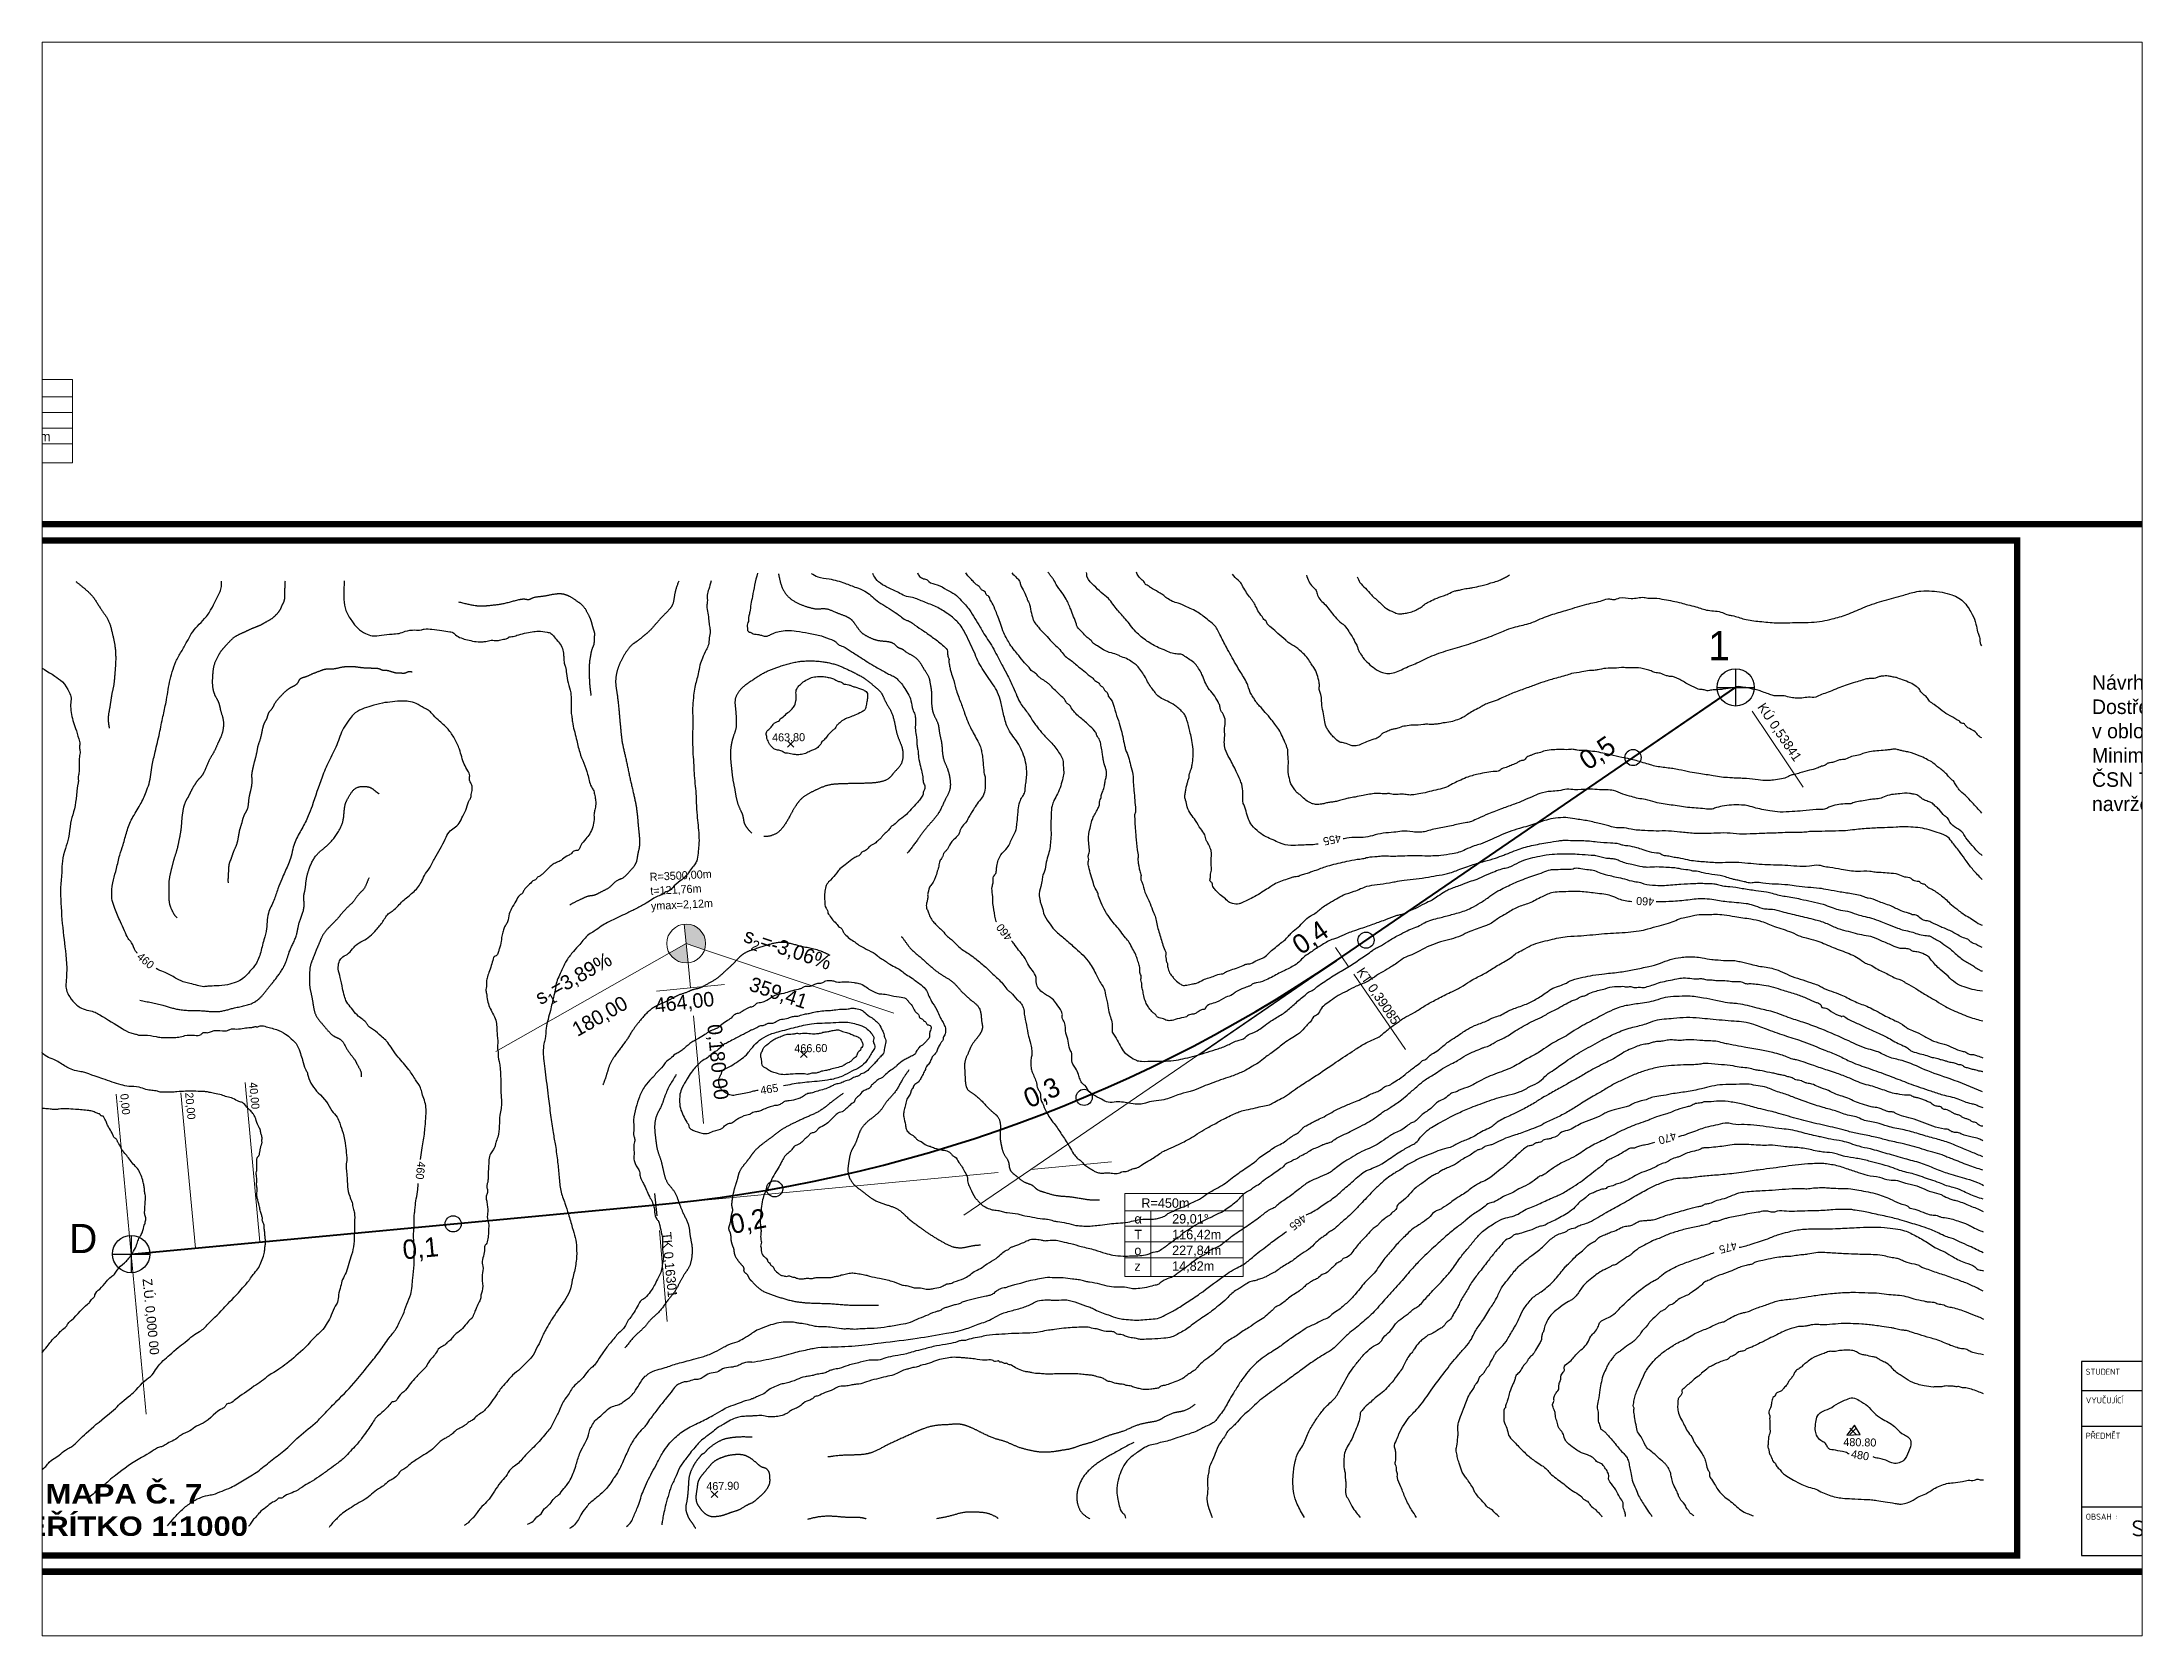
# Paper-space layout 'Rozvržení2' of a CAD drawing. Header units: metres. Extents: x 26 to 231, y 20 to 176.
# The model-space entities are those that its viewports show. They can reach past a viewport. Long polylines and large blocks are cut down to what shows.
import ezdxf

# ---------------------------------------------------------------- set-up
doc = ezdxf.new("R2010")
doc.units = ezdxf.units.M
doc.header["$PDMODE"] = 3
doc.header["$PDSIZE"] = 1
doc.linetypes.add('ACAD_ISO02W100', pattern=[15, 12, -3])
doc.linetypes.add('ACAD_ISO04W100', pattern=[30, 24, -3, 0, -3])
for name, color, linetype, lineweight in [('popis červeně', 1, 'Continuous', 30), ('poznámky černě', 7, 'Continuous', 30), ('silnice', 1, 'Continuous', 30), ('tab', 1, 'Continuous', 13), ('text', 7, 'Continuous', 13)]:
    doc.layers.add(name, color=color, linetype=linetype, lineweight=lineweight)
doc.layers.add('Vrstevnice', color=7, linetype='Continuous')
doc.layers.add('ZADANI', color=94, linetype='Continuous')
doc.styles.add('ISOCPEUR', font='isocpeur.ttf')
doc.styles.add('POPIS', font='', dxfattribs={"height": 3})
doc.styles.get('POPIS').set_extended_font_data('Arial Black')

psp = doc.layouts.new('Rozvržení2')

msp = doc.modelspace()

# ---------------------------------------------------------------- texts
at = {"insert": (776, 148.35), "char_height": 6, "width": 107.1597, "attachment_point": 5, "style": 'POPIS'}
msp.add_mtext('{\\fArial Black|b0|i0|c238|p34;MAPA Č. 7\\PMĚŘÍTKO 1:1000}', dxfattribs=at)
at = {"layer": 'popis červeně', "lineweight": 15}
for s, height, rotation, p in [('R=3500,00m', 2.492, 2.80108, (938.65, 342.83)), ('t=121,76m', 2.492, 2.80108, (938.83, 338.51)), ('ymax=2,12m', 2.492, 2.80108, (939.03, 333.81)), ('464,00', 4.5, 6.53, (940.44, 302.12)), ('0,180 00', 4.5, 275.36693, (956.4, 298.34))]:
    msp.add_text(s, height=height, rotation=rotation, dxfattribs=at).set_placement(p)
at = {"layer": 'popis červeně', "lineweight": 15, "char_height": 4.5, "attachment_point": 1}
for s, insert, rotation in [('\\A1;s{\\H0.7x;\\S^ 2;}=-3,06%', (968.73, 328.39), 341.48911), ('\\A1;s{\\H0.7x;\\S^ 1;}=3,89%', (902.61, 308.29), 29.56064), ('\\A1;359,41', (970.41, 313.32), 341.48911), ('\\A1;180,00', (914.02, 298.49), 29.56064)]:
    msp.add_mtext_dynamic_manual_height_columns(s, width=235.0514, gutter_width=12.5, heights=[0], dxfattribs=dict(at, insert=insert, rotation=rotation))
at = {"layer": 'poznámky černě', "linetype": 'Continuous', "style": 'ISOCPEUR'}
for s, p in [('STUDENT', (1382.62, 190.18)), ('VYUČUJÍCÍ', (1382.62, 181.35)), ('PŘEDMĚT', (1382.62, 170.39)), ('OBSAH :', (1382.62, 145.39))]:
    msp.add_text(s, height=1.875, dxfattribs=at).set_placement(p)
at = {"layer": 'poznámky černě', "insert": (1384.53, 406.42), "char_height": 4.5, "attachment_point": 1}
msp.add_mtext_dynamic_manual_height_columns('Návrhová rychlost vn = 70 km/h\\PDostředný příčný sklon\\Pv oblouku p = 4 %\\PMinimální poloměr oblouku dle\\PČSN 73 6101 Rmin = 290 m\\Pnavržený poloměr oblouku R = 450 m', width=506.0202, gutter_width=12.5, heights=[0], dxfattribs=at)
at = {"layer": 'poznámky černě', "insert": (1396.78, 145.22), "char_height": 5, "attachment_point": 1, "style": 'ISOCPEUR'}
msp.add_mtext_dynamic_manual_height_columns('Situace', width=3165.1905, gutter_width=1, heights=[0], dxfattribs=at)
at = {"layer": 'tab', "attachment_point": 1}
for s, insert, char_height, rotation in [('KÚ 0,53841', (1283.4, 398.21), 2.921, 304.03511), ('   0,{\\Ftxt|c238;5}', (1219.73, 378.01), 6, 34.36254), ('   0,{\\Ftxt|c238;4}', (1130.99, 320.96), 6, 34.36254), ('KT 0,39085', (1159.43, 316.45), 2.921, 304.37618), ('40,00', (817.2, 280.73), 2.5, 275.36897), ('   0,{\\Ftxt|c238;3}', (1047.37, 275.2), 6, 24.08203), ('0,00', (777.36, 277.18), 2.5, 275.36897), ('20,00', (797.41, 277.56), 2.5, 275.36897), ('   0,{\\Ftxt|c238;2}', (956.37, 238.26), 6, 11.19098), ('TK 0,16301', (945.2, 234.4), 2.921, 275.57354), ('   0,1', (855.24, 231.18), 6, 5.36897), ('  Z.Ú. 0,000 00', (784.47, 222.24), 2.9212, 275.57354)]:
    msp.add_mtext_dynamic_manual_height_columns(s, width=104.9303, gutter_width=14.61, heights=[0], dxfattribs=dict(at, insert=insert, char_height=char_height, rotation=rotation))
at = {"layer": 'text', "insert": (726.41, 496.25), "char_height": 2.9212, "attachment_point": 1}
msp.add_mtext_dynamic_manual_height_columns('  R=450m\\P{\\fArial|b0|i0|c0|p34;α}^I29°\\PT^I90,52m\\Po^I177,15m\\Pz^I11,52m', width=104.9303, gutter_width=14.61, heights=[0], dxfattribs=at)
at = {"layer": 'text', "color": 1, "insert": (1088.43, 244.73), "char_height": 2.9212, "attachment_point": 1}
msp.add_mtext_dynamic_manual_height_columns('  R=450m\\P{\\fArial|b0|i0|c0|p34;α}^I29,01°\\PT^I116,42m\\Po^I227,84m\\Pz^I14,82m', width=104.9303, gutter_width=14.61, heights=[0], dxfattribs=at)
at = {"layer": 'Vrstevnice', "linetype": 'ACAD_ISO02W100'}
for s, rotation, p in [('463.80', 0.56171, (976.44, 385.93)), ('466.60', 0.56171, (983.32, 289.84)), ('480.80', 358.92131, (1307.64, 168.18)), ('467.90', 1.06124, (956.1, 154.49))]:
    msp.add_text(s, height=2.492, rotation=rotation, dxfattribs=at).set_placement(p)
at = {"layer": 'Vrstevnice', "color": 7, "linetype": 'ACAD_ISO02W100'}
for s, rotation, p in [('455', 191.77309, (1152.05, 357.31)), ('460', 176.61224, (1249.22, 337.6)), ('460', 128.22228, (1050.91, 325.54)), ('460', 319.62672, (779.8, 319.04)), ('465', 9.53128, (973.01, 276.82)), ('470', 197.00049, (1255.54, 265.31)), ('460', 263.21311, (866.83, 256.24)), ('465', 217.84027, (1140.48, 239.94)), ('475', 195.22279, (1274.36, 231.4)), ('480', 350.75978, (1309.9, 164.57))]:
    msp.add_text(s, height=2.492, rotation=rotation, dxfattribs=at).set_placement(p)
at = {"layer": 'ZADANI', "color": 94}
for s, p in [('1', (1265.88, 411.06)), ('D', (759.08, 227.81))]:
    msp.add_text(s, height=9, dxfattribs=at).set_placement(p)

# ---------------------------------------------------------------- hatches: boundary and pattern name
at = {"layer": 'popis červeně', "linetype": 'Continuous'}
h = msp.add_hatch(color=256, dxfattribs=at)
h.dxf.hatch_style = 1
edge = h.paths.add_edge_path()
edge.add_spline(control_points=[(950.44, 317.65), (949.96, 317.79), (948.44, 318.31), (946.79, 318.99), (945.57, 319.43), (945.39, 319.5)], knot_values=[44.649245, 44.649245, 44.649245, 44.649245, 46.131363, 49.447979, 50.027282, 50.027282, 50.027282, 50.027282], degree=3, periodic=0)
edge.add_arc((949.87, 323.48), 6, 209.56064, 221.60363, ccw=False)
edge.add_line((944.65, 320.52), (948.46, 322.68))
edge.add_spline(control_points=[(948.46, 322.68), (948.98, 322.49), (949.49, 322.25), (950.01, 322.03)], knot_values=[7.962429, 7.962429, 7.962429, 7.962429, 9.645187, 9.645187, 9.645187, 9.645187], degree=3, periodic=0)
edge.add_line((950.01, 322.03), (950.44, 317.65))
edge = h.paths.add_edge_path()
edge.add_spline(control_points=[(945.39, 319.5), (945.57, 319.43), (946.79, 318.99), (948.44, 318.31), (949.96, 317.79), (950.44, 317.65)], knot_values=[44.649245, 44.649245, 44.649245, 44.649245, 45.228548, 48.545164, 50.027282, 50.027282, 50.027282, 50.027282], degree=3, periodic=0)
edge.add_line((950.44, 317.65), (950.45, 317.51))
edge.add_arc((949.87, 323.48), 6, 221.60363, 275.52487, ccw=False)
edge = h.paths.add_edge_path()
edge.add_line((950.01, 322.03), (949.5, 322.26))
edge.add_line((949.5, 322.26), (948.98, 322.48))
edge.add_spline(control_points=[(948.98, 322.48), (948.81, 322.55), (948.63, 322.62), (948.46, 322.68)], knot_values=[9.084268, 9.084268, 9.084268, 9.084268, 9.645187, 9.645187, 9.645187, 9.645187], degree=3, periodic=0)
edge.add_line((948.46, 322.68), (949.87, 323.48))
edge.add_line((949.87, 323.48), (950.01, 322.03))
h.paths.add_polyline_path([(955.79, 324.46, -0.122409), (955.56, 321.58), (949.87, 323.48), (949.29, 329.45, -0.394519)])

# ---------------------------------------------------------------- linework, layer by layer
at = {"const_width": 2}
msp.add_lwpolyline([(1540.67, 129.33), (714.16, 129.33), (714.16, 453.08), (1540.67, 453.08)], dxfattribs=at)
msp.add_lwpolyline([(719.16, 448.08), (1361.4, 448.08), (1361.4, 134.33), (719.16, 134.33)], close=True, dxfattribs=at)
at = {"layer": 'popis červeně', "linetype": 'Continuous'}
for p, q in [((1274.36, 402.7), (1152.57, 319.39)), ((1172.49, 333.01), (1108.49, 289.11)), ((877.82, 236.82), (940.55, 242.76)), ((940.88, 239.27), (940.22, 246.24))]:
    msp.add_line(p, q, dxfattribs=at)
at = {"layer": 'popis červeně', "lineweight": 15}
for p, q in [((961.66, 310.81), (951.2, 309.8)), ((955.26, 267.81), (952.12, 301.17))]:
    msp.add_line(p, q, dxfattribs=at)
at = {"layer": 'popis červeně', "linetype": 'ACAD_ISO04W100', "lineweight": 40}
msp.add_lwpolyline([(778.26, 227.46), (938.3, 242.5, 0.131654), (1157.08, 322.47), (1274.36, 402.66)], format="xyb", dxfattribs=at)
at = {"layer": 'popis červeně', "linetype": 'Continuous', "lineweight": 15}
for points in [[(940.73, 308.79), (951.2, 309.8), (950.45, 317.51), (949.29, 329.45)], [(1014.04, 302), (955.56, 321.58), (949.87, 323.48), (944.65, 320.52), (891.01, 290.1)]]:
    msp.add_lwpolyline(points, dxfattribs=at)
at = {"layer": 'popis červeně', "lineweight": 15}
msp.add_circle((949.87, 323.48), 6, dxfattribs=at)
at = {"layer": 'poznámky černě', "linetype": 'Continuous'}
for p, q in [((1479.18, 194.33), (1381.24, 194.33)), ((1381.24, 194.33), (1381.24, 134.33)), ((1381.24, 185.29), (1479.18, 185.29)), ((1381.24, 174.33), (1479.18, 174.33)), ((1381.24, 149.33), (1479.18, 149.33)), ((1381.24, 134.33), (1479.18, 134.33))]:
    msp.add_line(p, q, dxfattribs=at)
at = {"layer": 'silnice', "linetype": 'ACAD_ISO02W100', "lineweight": 15}
for p, q in [((1274.36, 402.7), (1056.46, 253.64)), ((778.26, 227.5), (1056.46, 253.64)), ((1056.46, 253.64), (1035.76, 239.48)), ((1056.46, 253.64), (1081.35, 255.98))]:
    msp.add_line(p, q, dxfattribs=at)
at = {"layer": 'silnice', "lineweight": 15}
msp.add_line((1150.59, 322.28), (1154.55, 316.5), dxfattribs=at)
at = {"layer": 'silnice'}
for centre in [(1242.63, 380.96), (1160.08, 324.52), (1072.91, 275.92), (977.2, 247.68), (877.82, 236.82)]:
    msp.add_circle(centre, 2.5, dxfattribs=at)
at = {"layer": 'tab', "ltscale": 2}
for p, q in [((760.07, 497.78), (723.49, 497.78)), ((760.07, 472.09), (760.07, 497.78)), ((723.49, 492.42), (760.07, 492.42)), ((723.49, 487.61), (760.07, 487.61)), ((723.49, 482.79), (760.07, 482.79)), ((723.49, 477.89), (760.07, 477.89)), ((723.49, 472.09), (760.07, 472.09)), ((1295.27, 371.83), (1279.44, 395.27)), ((1172.28, 290.71), (1156.31, 314.05)), ((813.45, 280.53), (818.08, 231.25)), ((773.61, 276.97), (778.26, 227.5)), ((793.66, 277.35), (798.17, 229.37)), ((1085.51, 246.26), (1085.51, 220.57)), ((1122.09, 246.26), (1085.51, 246.26)), ((1085.51, 240.9), (1122.09, 240.9)), ((1093.49, 240.9), (1093.49, 220.57)), ((1122.09, 220.57), (1122.09, 246.26)), ((944.03, 206.63), (941.62, 234.78)), ((1085.51, 236.08), (1122.09, 236.08)), ((778.26, 227.46), (782.91, 177.99)), ((1085.51, 231.27), (1122.09, 231.27)), ((1085.51, 226.37), (1122.09, 226.37)), ((1085.51, 220.57), (1122.09, 220.57))]:
    msp.add_line(p, q, dxfattribs=at)
at = {"layer": 'Vrstevnice', "linetype": 'ACAD_ISO02W100'}
msp.add_lwpolyline([(1312.83, 171.72), (1311.15, 174.58), (1308.72, 171.52)], close=True, dxfattribs=at)
for points in [[(761.16, 435.36), (763.6, 433.39), (766.43, 430.64), (768.95, 426.78), (771.07, 423.63), (772.33, 419.7), (773.2, 415.61), (773.43, 410.1), (773.12, 405.85), (772.88, 403.57), (772.25, 400.47), (771.7, 396.85), (771.15, 393.23), (771.31, 391.03), (771.47, 390.08)], [(825.83, 435.52), (825.68, 431.68), (825.44, 429.21), (824.81, 427.88), (824.38, 426.86), (823.17, 425.21), (821.72, 423.88), (819.56, 422.62), (818.27, 421.88), (816.58, 421.21), (814.43, 420.27), (812.48, 419.36), (810.17, 418.15), (808.02, 416.11), (806.53, 414.5), (805.27, 412.66), (803.78, 409.19), (803.42, 406.33), (803.34, 403.98), (803.62, 401.7), (804.25, 399.98), (805.3, 397.96), (805.85, 395.72), (806.68, 392.74), (806.72, 390.16), (805.85, 387.02), (805.07, 385.37), (803.77, 382.57), (802.48, 380.37), (800.79, 376.53), (799.97, 375.16), (798.95, 374.06), (797.89, 372.57), (796.82, 370.71), (795.88, 368.83), (795.06, 367.34), (794.31, 364.91), (793.84, 361.26), (793.61, 358.6), (792.93, 354.93), (792.42, 352.57), (791.48, 349.59), (790.66, 346.42), (789.95, 342.81), (789.95, 338.56), (790.03, 336.01), (790.89, 333.66), (792.15, 331.7), (794.23, 330.48), (796.34, 329.66), (798.15, 329.46), (800.46, 328.52), (802.44, 328.51), (804.71, 328.79), (806.52, 329.14), (807.69, 329.3), (808.75, 330.28), (809.73, 331.3), (809.85, 332.51), (809.69, 334.27), (809.26, 337.45), (808.51, 340.51), (808.29, 343.35), (808.45, 346.4), (808.64, 348.21), (809.23, 349.78), (809.9, 351.78), (810.84, 353.95), (811.43, 356.38), (811.86, 358.65), (812.49, 360.69), (813.16, 363), (813.67, 363.98), (814.21, 365.08), (814.73, 368.39), (815.12, 370.31), (815.59, 372.55), (815.63, 374.43), (815.6, 375.7), (815.95, 377.7), (816.42, 379.74), (816.93, 381.58), (817.56, 384.72), (818.26, 386.84), (818.85, 389.52), (819.44, 391.56), (820.3, 393.28), (820.85, 394.89), (821.79, 396.03), (822.62, 397.56), (824.11, 399.52), (826.07, 401.52), (827.73, 402.71), (829.18, 403.49), (829.92, 404.28), (830.47, 405.22), (832, 405.88), (834.15, 406.79), (836.82, 407.84), (838.07, 408.27), (840.9, 408.43), (844.02, 409.03), (845.27, 409.11), (847.04, 409.11), (849.51, 408.8), (851.54, 408.68), (852.56, 408.64), (853.93, 408.6), (854.99, 408.41), (855.93, 408.02), (856.89, 407.97), (858.97, 407.46), (860.3, 407.15), (861.64, 407.11), (863.05, 407.15), (864.15, 407.58), (865.13, 407.42)], [(947.59, 435.53), (946.36, 431.75), (945.65, 428.31), (944.95, 427.08), (943.19, 425.23), (940.37, 422.15), (938.17, 419.77), (936.59, 418.45), (934.74, 416.96), (933.33, 415.99), (931.48, 413.87), (929.63, 410.7), (928.57, 407.89), (928.05, 404.28), (928.49, 400.67), (929.09, 395.26), (929.53, 390.5), (930.06, 385.83), (931.11, 381.08), (932.35, 375.18), (933.66, 369.5), (934.54, 364.92), (934.98, 360.52), (935.25, 357.7), (935.33, 353.12), (934.89, 351.18), (934.54, 349.07), (934.1, 347.93), (932.43, 345.81), (929.88, 343.52), (928.82, 343.08), (925.83, 340.62), (923.24, 339.26), (921.39, 338.38), (919.72, 338.12), (917.69, 337.32), (914.79, 335.91), (912.76, 334.59), (911.09, 333.18), (909.42, 331.95), (907.84, 330.54), (906.25, 328.69), (905.28, 326.93), (904.67, 325.08), (904.05, 323.23), (903.87, 322.27), (903.79, 321.12), (903.52, 319.98)], [(978.42, 437.76), (979.07, 434.84), (980.81, 431.37), (983.74, 429), (987.31, 427.55), (990.78, 426.92), (992.52, 427.02), (995.99, 425.93), (999.19, 424.66), (1000.65, 423.84), (1002.03, 422.29), (1004.14, 419.56), (1006.37, 418.19), (1009.12, 417.19), (1012.13, 416.84), (1014.14, 416.11), (1015.52, 414.93), (1016.34, 414.65), (1017.8, 413.65), (1020.46, 412.11), (1022.2, 410.29), (1023.39, 408.28), (1024.96, 405.5), (1025.24, 404.13), (1025.61, 402.03), (1025.71, 400.11), (1025.81, 396.91), (1026.45, 394.18), (1027.74, 391.35), (1028.11, 389.06), (1028.85, 385.41), (1029.42, 380.57), (1030.61, 377.56), (1031.26, 375.24), (1031.54, 372.68), (1031.36, 371.04), (1030.09, 368.2), (1028, 363.99), (1026.45, 361.89), (1023.81, 358.86), (1021.35, 355.48), (1018.17, 351.36), (1015.24, 347.65), (1013.23, 344.45), (1011.24, 340.97), (1010.42, 338.32), (1010.43, 335.39), (1010.98, 333.11), (1011.9, 331.47), (1013.18, 329.74), (1014.93, 327.37), (1016.94, 325), (1019.05, 322.17), (1022.65, 318.94), (1026.22, 315.76), (1028.97, 313.75), (1032.08, 311.75), (1034.64, 309.11), (1037.94, 306.01), (1040.5, 303.46), (1041.25, 299.26), (1041.45, 297.41), (1041.09, 296.23), (1040.18, 294.76), (1038.18, 292.11), (1037.18, 289.91), (1036, 286.71), (1036.01, 284.06), (1036.21, 280.45), (1036.76, 278.54), (1038.96, 276.81), (1042.62, 273.34), (1044.91, 271.16), (1046.1, 270.07), (1047.03, 266.78), (1046.94, 263.4), (1047.32, 261.02), (1048.14, 258.38), (1049.52, 256), (1049.8, 254.27), (1050.44, 252.9), (1052.13, 251.49), (1054.42, 249.76), (1056.98, 248.67), (1058.26, 247.58), (1060.45, 246.67), (1064.48, 245.59), (1068.49, 245.23), (1073.52, 244.43), (1077.17, 244.25), (1079.91, 244.53)], [(879.49, 429.12), (884.57, 427.98), (886.43, 427.83), (888.86, 427.98), (893.23, 428.55), (898.45, 429.84), (899.81, 429.98), (901.1, 429.84), (902.45, 430.34), (905.39, 430.84), (909.32, 431.55), (911.79, 431.54), (913.44, 430.97), (916.08, 429.33), (917.73, 428.04), (919.45, 425.46), (920.45, 423.1), (921.09, 420.81), (921.45, 419.59), (921.38, 417.52), (921.31, 416.02), (920.66, 414.3), (920.3, 412.65), (919.95, 410.36), (919.88, 408.14), (919.88, 406.14), (919.95, 404.71), (920.09, 402.71), (920.45, 400.13)], [(969.7, 404.46), (974.06, 407.23), (978.48, 409.03), (984.58, 410.61), (990.67, 410.74), (996.18, 409.68), (1000.37, 407.9), (1005.04, 405.4), (1008.2, 402.88), (1010.23, 400.86), (1011.32, 398.59), (1013.24, 395.12), (1014.45, 390.94), (1015.29, 387.47), (1016.5, 384.36), (1016.86, 382.57), (1016.04, 378.5), (1014.13, 376.34), (1012.82, 374.78), (1009.84, 373.43), (1006.62, 373.06), (1001.71, 372.93), (997.17, 372.8), (993.82, 372.43), (990.36, 371.11), (987.49, 369.66), (984.99, 367.74), (983.67, 365.94), (982.13, 363.31), (979.8, 359.45), (977.78, 357.53), (974.67, 356.56), (972.52, 356.67), (970.12, 357.62)], [(969.7, 404.46), (966.34, 401.58), (965.02, 398.93), (965.11, 396.05), (965.34, 392.56), (965.26, 390.08), (964.41, 387.37), (963.79, 384.82), (963.56, 382.88), (963.64, 379.86), (963.95, 376.84), (964.26, 374.37), (964.95, 370.8), (965.58, 367.46), (966.74, 364.51), (967.36, 362.96), (967.82, 360.72), (968.83, 359.01), (970.12, 357.62)], [(780.93, 305.95), (788.07, 304.38), (793.31, 303.05), (799.99, 302.71), (805.34, 302.49), (810.25, 303.6), (816.38, 305.39), (817.79, 306.4), (820.13, 309.08), (822.36, 311.86), (825.26, 315.99), (826.15, 317.88), (827.15, 320.89), (829.38, 326.13), (830.27, 330.15), (831.72, 334.94), (831.72, 336.28), (831.61, 338.06), (831.94, 339.63), (832.39, 343.08), (833.31, 346.59), (835.65, 350.93), (838.66, 353.61), (842.34, 358.07), (843.9, 362.08), (844.46, 366.54), (845.57, 368.88), (847.8, 371.56), (850.92, 372.01), (852.48, 371.56), (853.93, 370.45), (855.38, 369.44), (856.72, 368.1), (858.5, 365.87), (859.84, 361.3), (859.73, 358.18), (859.06, 355.28), (857.17, 351.38), (855.16, 348.7), (853.9, 346.53), (852.89, 345.38), (851.31, 342.72), (850.09, 340.21), (848.87, 338.98), (847.08, 336.61), (844.78, 334.32), (841.82, 330.92), (839.02, 328.04), (837.37, 325.82), (836.36, 323.52), (835.43, 321.36), (834.57, 319.14), (833.7, 316.77), (833.4, 313.49), (833.48, 310.12), (834.12, 306.96), (834.63, 303.94), (835.56, 300.92), (837.28, 298.7), (839.22, 296.4), (841.16, 294.74), (842.95, 293.81), (845.11, 290.58), (847.41, 287.49), (848.23, 285.95), (849.38, 283.29), (849.38, 282.29)], [(969.66, 321.34), (967.34, 320.1), (966.14, 319.08), (964.57, 317.42), (961.88, 314.92), (959.48, 312.79), (956.24, 310.85), (953.83, 309.64), (951.89, 309.18), (950.6, 308.63), (947.08, 307.33), (944.68, 306.04), (941.44, 304.55), (939.68, 303.63), (935.75, 299.82), (933.53, 296.95), (931.04, 293.07), (927.69, 288.61), (926.02, 285.46), (925.1, 282.5), (924.08, 279.72)], [(969.66, 321.34), (975, 323.07), (979.49, 323.93), (984.62, 322.88), (991.46, 321.19), (994.24, 319.91)], [(946.77, 282.99), (943.29, 276.39), (942.34, 273.68), (940.51, 269.68), (940.11, 266.76), (940.38, 263.37), (941.06, 259.37), (942.15, 256.1), (942.96, 252.5), (944.11, 249.52), (946.01, 247.08), (947.5, 243.76), (948.86, 240.3), (950.61, 236.26), (951.09, 233.07), (951.7, 229.34), (951.63, 227.04), (950.89, 223.79), (949.6, 221.68), (948.04, 219.04), (946.34, 215.92), (944.18, 213.21), (941.1, 209.25), (939.07, 207.42), (937.24, 205.25), (934.12, 202.26), (930.94, 198.47)], [(1018.73, 284.4), (1016.77, 281.49), (1014.26, 277.36), (1011.74, 274.45), (1009.97, 271.92), (1007.81, 269.93), (1005.84, 268.33), (1003.98, 266.17), (1002.95, 263.73), (1001.93, 261.2), (1000.91, 259.32), (1000.16, 256.11), (999.89, 253.02), (1001.49, 249.27), (1004.4, 246.85), (1007.69, 244.42), (1012.09, 242.65), (1015.75, 241.07), (1017.94, 239.09), (1022.06, 235.83), (1024.97, 233.77), (1028.63, 231.54), (1032.29, 229.77), (1035.38, 229.49), (1038.28, 230.06), (1040.9, 230.35)], [(998.36, 277.16), (995.09, 274.75), (991.54, 271.99), (987.38, 269.94), (983.09, 267.96), (979.46, 266), (976.09, 263.5), (973.26, 261.36), (970.7, 258.96), (969.9, 257.89)], [(969.9, 257.89), (968.75, 256.3), (967.27, 254.47), (966.08, 252.28), (965.68, 250.72), (964.88, 248.13), (964.24, 245.42), (964.01, 243.94), (963.93, 242.43), (964.17, 240.99), (963.85, 239.68), (963.36, 236.87), (963, 235.19), (963.44, 234.08), (963.68, 232.24), (964, 230.53), (964.56, 229.01), (964.68, 227.98), (965.68, 225.78), (967.08, 224.1), (967.64, 223.15), (967.68, 222.19), (968.54, 221.38), (969.33, 220), (970.05, 219.2)], [(970.05, 219.2), (973.28, 216.26), (977.61, 214.52), (982.59, 213.06), (987.29, 212.43), (994.47, 212.17), (1001.24, 211.72), (1005.11, 211.73), (1009.34, 211.74)], [(1107.18, 181.08), (1103.85, 179.05), (1101.44, 178.57), (1097.56, 177.01), (1096.01, 176.15), (1092.98, 175.44), (1089.1, 174.5), (1084.8, 172.69), (1081.38, 171.67), (1078.28, 170.5), (1074.94, 169.24), (1071.68, 168.3), (1068.97, 167.36), (1065.94, 166.81), (1064, 166.49), (1059.83, 166.25), (1056.03, 166.86), (1052.06, 168.01), (1048.87, 169.4), (1045.3, 170.48), (1040.94, 172.41), (1038.06, 173.8), (1035.69, 174.66), (1033.67, 174.96), (1031.26, 174.8), (1027.46, 174.56), (1023.27, 173.53), (1020.63, 172.44), (1015.66, 170.17), (1011.19, 168.05), (1007.55, 166.25), (1005.06, 165.63), (1001.18, 165.38), (995.75, 165.06), (992.64, 164.97), (990.93, 165.82), (987.9, 166.9), (982.87, 168.2), (977.43, 169.74), (973.39, 170.58), (970.23, 170.89)], [(970.23, 170.89), (966.32, 170.94), (963.64, 170.69), (961.32, 170.17), (958.59, 168.73), (956.11, 166.72), (955.08, 165.74), (954.72, 165.58), (954.15, 164.96), (952.81, 163.21), (951.89, 161.61), (950.86, 159.04), (950.55, 156.2), (950.44, 154.4), (949.97, 150.71), (949.71, 148.8), (950.07, 147.31), (950.64, 145.91), (951.57, 144.57), (952.49, 143.13), (952.7, 142.77)], [(1088.24, 169.3), (1081.54, 165.64), (1077.13, 162.94), (1072.73, 158.7), (1070.83, 154.28), (1070.84, 150.45), (1072.19, 147.57), (1074.69, 145.66)], [(970.25, 164.06), (968.76, 164.96), (966.77, 165.49), (965.04, 165.49), (962.18, 165.02), (960.39, 164.39), (958.27, 163.2), (956.82, 161.67), (955.33, 159.84), (954.17, 158.38), (953.54, 157.12), (953.24, 155.29), (952.87, 152.27), (953.1, 150.77), (954, 149.15), (955.33, 147.62), (957.23, 146.51), (959.25, 146.44), (961.54, 146.88), (963.63, 147.64), (966.22, 148.5), (968.44, 149.8), (970.36, 150.66)], [(970.25, 164.06), (972.04, 162.59), (973, 161.84), (974.57, 161.23), (975.39, 160.14), (975.67, 158.16), (975.61, 156.72), (974.52, 154.52), (973.7, 153.49), (972, 151.98), (970.63, 150.82), (970.36, 150.66)], [(987.47, 145.59), (991.04, 146.37), (995, 146.54), (998.96, 146.24), (1001.68, 146.17), (1003.78, 146.1), (1005.56, 145.71)], [(1027.39, 145.77), (1031.89, 146.72), (1035.93, 147.74), (1039.19, 147.82), (1042.92, 147.45), (1045.87, 146.13), (1046.34, 145.82)]]:
    msp.add_spline(points, degree=3, dxfattribs=at)
at = {"layer": 'Vrstevnice', "color": 7}
for points, knots in [([(780.22, 320.49), (779.99, 320.7), (779.14, 321.6), (778.8, 323.56), (776.99, 325.2), (776.21, 327.59), (774.68, 330.58), (773.51, 333.75), (772.29, 336.69), (772.15, 339.73), (772.59, 343.07), (773.85, 346.83), (774.54, 350.52), (775.92, 354.28), (776.82, 358.16), (778.45, 362.42), (781.14, 366.13), (782.67, 369.85), (783.88, 372.92), (784.36, 375.71), (784.81, 379.02), (785.8, 383.28), (787.04, 388.27), (787.98, 393.43), (789.26, 398.64), (789.8, 403.32), (790.95, 407.49), (792.01, 410.71), (793.79, 413.71), (795.42, 416.54), (796.79, 419.35), (798.77, 421.66), (801.14, 423.93), (803.01, 426.6), (804.23, 429.42), (805.51, 431.49), (806.14, 433.34), (806.23, 434.56), (806.23, 435.23), (806.23, 435.44)], [467.848781, 467.848781, 467.848781, 467.848781, 468.783047, 471.62793, 473.363566, 475.921213, 479.026228, 483.507315, 486.087515, 488.536479, 492.552773, 496.153371, 500.453984, 503.826683, 508.155581, 512.45032, 517.46321, 521.833642, 524.495717, 527.381062, 530.30691, 534.578649, 540.516069, 545.801648, 550.338142, 556.664992, 559.92192, 563.33595, 566.842888, 570.38086, 573.170028, 576.229978, 579.454173, 583.053916, 585.926935, 588.685618, 590.371967, 591.727247, 592.369714, 592.369714, 592.369714, 592.369714]), ([(1045.78, 330.22), (1045.76, 330.24), (1045.47, 330.74), (1045.32, 332.75), (1044.58, 335.44), (1044.74, 338.49), (1044.19, 340.7), (1045, 342.44), (1044.48, 344.1), (1045.78, 345.09), (1045.76, 346.32), (1045.93, 347.68), (1046.31, 349.23), (1047.19, 351.3), (1049.56, 353.03), (1050.45, 356.09), (1052, 358.37), (1052.08, 360.81), (1052.42, 362.8), (1052.52, 365.1), (1052.86, 367.04), (1053.64, 368.74), (1054.63, 369.96), (1054.68, 371.65), (1054.99, 373.48), (1055.2, 375.66), (1055.16, 378.21), (1054.51, 381.01), (1053.41, 383.72), (1052.1, 386.11), (1050.42, 388.07), (1048.87, 390.75), (1047.98, 394.26), (1047.28, 397.92), (1046.32, 401.03), (1044.79, 403.6), (1042.98, 405.92), (1041.4, 408.4), (1039.98, 410.94), (1038.87, 413.77), (1037.45, 416.7), (1035.93, 420.03), (1033.8, 423.17), (1030.6, 425.56), (1027.26, 427.67), (1023.45, 428.97), (1020.33, 430.49), (1017.44, 430.73), (1015.03, 432.36), (1012.16, 433.41), (1009.42, 435.03), (1008.1, 436.67), (1007.65, 437.61), (1007.54, 437.82)], [364.773358, 364.773358, 364.773358, 364.773358, 364.858237, 366.586974, 370.486241, 373.339921, 375.740628, 377.013481, 378.961474, 380.166322, 381.348597, 382.457605, 384.327463, 386.123887, 389.103921, 392.725238, 395.449117, 397.174662, 399.915009, 401.539916, 404.119244, 405.770836, 407.137302, 408.713668, 410.674531, 412.756874, 415.284495, 418.334325, 421.329802, 424.085723, 426.46804, 429.07932, 433.342389, 437.256533, 440.329546, 443.085469, 446.195269, 449.196001, 451.920567, 454.915606, 458.336159, 461.725852, 465.950056, 469.540648, 473.694046, 477.758311, 481.630764, 484.066555, 486.268146, 490.207319, 493.296674, 495.694086, 496.418349, 496.418349, 496.418349, 496.418349]), ([(1145.27, 354.24), (1144.94, 354.18), (1143.13, 353.89), (1140.29, 354.02), (1136.6, 353.55), (1133.7, 354.35), (1131.28, 355.56), (1129.06, 356.45), (1126.79, 357.91), (1124.84, 359.73), (1123.59, 362.05), (1123.07, 364), (1122.7, 365.66), (1121.71, 367.34), (1122.16, 369.84), (1121.81, 372.3), (1120.99, 374.52), (1119.72, 377.21), (1118.13, 380.3), (1116.47, 383.21), (1116.15, 385.64), (1116.46, 387.81), (1116.22, 390.04), (1116.68, 391.94), (1116.36, 393.43), (1115.83, 394.58), (1114.98, 395.69), (1114.9, 397.08), (1114.08, 398.6), (1113.05, 400.5), (1111.26, 402.28), (1110.19, 404.44), (1109.51, 406.43), (1108.54, 408.17), (1107.79, 409.3), (1106.85, 410.42), (1105.57, 411.15), (1104.29, 412.12), (1103.07, 412.92), (1101.65, 412.95), (1099.96, 413.13), (1098.12, 414.11), (1095.37, 415.04), (1092.19, 416.97), (1088.6, 419.81), (1086.1, 423.51), (1083.47, 426.13), (1081.81, 428.35), (1080.37, 430.39), (1078.02, 431.94), (1076.02, 434.2), (1073.78, 436.01), (1073.71, 437.63), (1073.69, 438.13)], [218.111503, 218.111503, 218.111503, 218.111503, 219.109967, 223.628081, 226.629093, 230.220978, 232.43949, 234.794768, 237.409537, 240.526172, 242.690928, 245.248183, 246.585588, 247.791708, 250.978481, 253.758583, 255.249729, 258.072351, 262.701698, 265.742352, 268.028756, 269.931103, 272.319418, 274.71478, 275.651528, 276.857649, 278.528867, 279.717875, 280.923995, 283.671639, 286.195848, 288.414504, 290.859209, 292.530429, 294.3814, 294.94582, 296.916926, 298.717138, 299.84071, 301.199458, 302.869759, 304.927054, 307.406549, 311.574355, 316.04958, 321.097999, 324.870306, 327.184639, 329.450666, 332.319173, 335.47936, 338.741201, 340.222354, 340.222354, 340.222354, 340.222354]), ([(867.7, 256.77), (867.87, 257.64), (868.23, 260.76), (868.85, 263.6), (869.19, 267.23), (869.4, 270.01), (869.53, 272.74), (868.97, 275.06), (868.19, 277), (867.74, 279.31), (865.96, 281.58), (864.01, 284.98), (861.08, 287.8), (859.08, 290.72), (857.9, 292.52), (856.75, 293.84), (855.18, 295.06), (853.73, 296.7), (851.97, 297.46), (851.29, 298.4), (850.71, 299.43), (849.44, 300.23), (847.82, 301.51), (846.53, 303.47), (844.83, 305.17), (844.1, 307.38), (843.54, 309.93), (843.04, 312.76), (842.16, 315.41), (842.37, 317.58), (843.29, 319.34), (845.25, 320.04), (846.52, 321.55), (847.84, 323.29), (849.88, 324.33), (852.23, 325.62), (854.11, 327.87), (856.19, 330.15), (857.41, 332.66), (859.49, 333.7), (860.75, 335.13), (862.69, 337.13), (865.4, 339.15), (867.84, 341.76), (868.84, 344.68), (870.74, 346.92), (872.58, 350.86), (874.85, 354.4), (876.3, 357.95), (878.18, 359.2), (879.86, 360.67), (880.79, 362.98), (882.1, 365.26), (882.41, 367.31), (883.33, 368.51), (883.42, 369.73), (883.77, 371.19), (883.62, 372.8), (882.61, 373.97), (883.13, 375.48), (882.24, 377.09), (880.72, 379.57), (880.07, 383.21), (878.32, 386.83), (876.24, 390.04), (873.49, 392.24), (871.51, 394.18), (870.27, 395.7), (868.38, 396.34), (866.58, 397.8), (864.23, 398.33), (861.75, 398.52), (859.07, 398.16), (855.74, 397.9), (852.65, 396.9), (849.5, 396.05), (847.07, 394.59), (845.44, 392.32), (843.31, 389.42), (842.03, 384.74), (839.28, 379.93), (836.7, 373.61), (834.91, 367.89), (832.93, 362.53), (831.07, 358.9), (829.08, 355.66), (828.11, 352.48), (827.7, 349.95), (826.38, 346.91), (824.99, 343.84), (823.53, 340.24), (822.44, 336.62), (820.64, 333.4), (820.22, 330.36), (820.19, 327.58), (819.14, 324.36), (818.44, 321.07), (817.49, 318.35), (816.32, 316.28), (814.61, 314.51), (812.91, 312.55), (810.62, 311.4), (807.82, 310.63), (804.85, 310.31), (802.4, 310.39), (800.44, 310.02), (798.59, 310.56), (796.66, 311.15), (794.15, 311.59), (791.55, 313.1), (788.69, 314.57), (786.72, 315.34), (785.97, 315.72)], [148.893235, 148.893235, 148.893235, 148.893235, 151.56516, 156.73829, 159.231209, 162.521743, 165.163164, 167.377013, 169.655008, 171.460564, 174.370629, 178.122064, 183.287112, 186.441126, 188.79502, 189.758735, 191.686094, 194.750269, 196.260183, 197.28511, 198.150826, 199.800648, 201.675775, 204.350611, 206.800474, 208.777311, 211.243065, 214.681145, 217.440821, 219.53574, 221.11431, 223.090785, 225.467575, 226.943303, 229.607084, 232.212943, 234.986459, 238.286314, 241.599762, 242.931652, 245.139379, 247.260966, 251.315929, 255.329678, 257.743713, 260.469953, 264.064063, 270.752038, 273.254175, 275.260938, 277.396251, 279.867701, 282.627167, 285.289242, 285.89529, 287.079923, 288.833503, 290.460085, 291.752945, 293.103651, 294.750359, 297.021659, 301.918946, 305.598234, 309.108597, 313.335018, 316.06035, 317.51386, 319.093728, 321.91408, 324.375786, 326.17872, 329.400325, 332.480132, 336.203701, 339.10823, 342.315359, 344.462319, 347.473412, 353.09245, 358.810062, 364.107728, 373.60448, 376.837814, 381.290995, 385.859887, 388.216894, 391.255512, 393.534136, 398.165459, 401.398949, 405.219197, 409.538359, 412.337308, 414.333091, 417.901468, 422.420615, 424.473419, 426.545153, 429.506388, 431.868343, 434.282792, 437.088326, 440.577927, 443.234066, 444.46112, 446.489123, 448.888887, 450.602698, 454.079454, 457.813686, 460.342981, 460.342981, 460.342981, 460.342981]), ([(1350.55, 350.71), (1350.33, 350.87), (1349.14, 351.69), (1347.7, 353.77), (1345.74, 355.69), (1344.67, 357.94), (1342.63, 359.18), (1340.57, 360.45), (1340.12, 362.37), (1338.4, 363.05), (1337.67, 364.77), (1336.15, 365.77), (1335.27, 366.97), (1333.81, 367.43), (1332.44, 367.84), (1331.51, 368.64), (1330.75, 369.26), (1329.97, 369.59), (1329.08, 369.66), (1327.48, 370.04), (1325.46, 369.8), (1322.99, 369.61), (1320.85, 369.19), (1318.94, 368.17), (1317.09, 368.14), (1315.24, 367.93), (1313.37, 367.43), (1311.45, 367.36), (1309.84, 366.5), (1307.88, 366.73), (1305.66, 366.29), (1303.47, 365.94), (1302.05, 364.89), (1300.65, 364.9), (1298.44, 364.94), (1295.42, 364.38), (1291.72, 364.3), (1288.27, 363.97), (1284.35, 364.65), (1280.81, 365.16), (1278, 366.23), (1275.62, 366.32), (1273.13, 366.37), (1270.34, 365.98), (1268.37, 365.49), (1266.62, 364.84), (1263.76, 365.3), (1259.56, 365.45), (1254.47, 366.33), (1250.05, 366.82), (1246.77, 368.04), (1244.25, 368.24), (1241.97, 368.99), (1239.35, 369.54), (1236.95, 371.01), (1233.19, 370.85), (1229.22, 371.39), (1225.15, 370.86), (1222.11, 371.33), (1219.73, 370.61), (1216.9, 370.56), (1214.07, 370.07), (1210.42, 368.39), (1206.61, 366.75), (1202.03, 365.2), (1198.28, 363.75), (1195.13, 362.34), (1192.94, 361.27), (1191, 360.78), (1188.36, 360.44), (1184.88, 359.35), (1181.26, 358.99), (1178.68, 358.12), (1176.65, 357.79), (1174.18, 358.03), (1171.44, 358.35), (1168.41, 357.74), (1165.33, 357.71), (1162.21, 356.83), (1159.25, 356.11), (1156.28, 356.38), (1154.24, 356.02), (1153.1, 355.85), (1153, 355.83)], [0, 0, 0, 0, 0.813677, 4.345255, 7.454385, 9.04531, 11.661953, 14.500442, 15.951974, 17.055415, 19.704911, 21.118604, 22.503776, 24.038696, 25.550226, 26.77443, 27.692584, 28.488193, 29.29309, 30.349487, 33.409807, 35.3157, 37.824747, 39.916306, 41.70042, 43.302039, 45.527348, 47.509355, 48.999647, 50.836491, 53.242624, 55.84044, 57.400803, 58.320756, 59.972996, 64.095352, 67.466039, 71.125291, 74.457462, 79.390094, 81.869911, 83.404659, 86.525559, 89.364368, 91.828255, 92.660638, 94.925648, 100.255471, 105.44804, 110.418076, 113.595628, 115.889431, 117.982698, 120.790466, 123.930656, 126.137045, 131.894507, 135.996341, 138.386053, 140.99171, 143.324333, 146.921553, 149.501431, 155.400241, 159.426381, 164.018007, 167.497888, 169.828356, 171.329554, 173.502637, 177.837226, 182.254343, 184.347611, 186.017911, 188.407623, 191.778309, 194.245152, 197.663078, 200.988578, 203.977156, 206.730891, 209.873347, 210.188099, 210.188099, 210.188099, 210.188099]), ([(1242.29, 336.42), (1240.89, 336.52), (1238.62, 336.89), (1235.95, 338.34), (1233.44, 338.77), (1231.04, 338.98), (1228.61, 339.37), (1225.1, 339.66), (1221.55, 339.47), (1217.49, 339.38), (1214.19, 337.89), (1210.76, 335.81), (1206.7, 334.86), (1203.79, 332.84), (1200.77, 331.27), (1198.76, 329.53), (1195.61, 328.53), (1191.72, 327.05), (1187.36, 324.89), (1181.87, 323.85), (1177.88, 321.94), (1174.32, 319.94), (1171.69, 319.17), (1169.86, 317.51), (1166.76, 315.6), (1163.56, 313.86), (1160.16, 311.32), (1157.03, 310.49), (1154.27, 308.69), (1151.42, 307.58), (1148.75, 305.43), (1146.07, 303.85), (1145.23, 301.33), (1143.78, 301.06), (1143.32, 299.7), (1142.14, 298.68), (1140.8, 297.05), (1139.17, 295.37), (1136.81, 294.15), (1134.31, 292.4), (1131.59, 290.12), (1128.62, 288.18), (1126.61, 286.34), (1124.59, 285.47), (1123.14, 284.35), (1120.84, 283.4), (1118.28, 282.3), (1115.15, 281.41), (1112.41, 280.25), (1109.56, 279.32), (1107.31, 278.15), (1104.61, 277.52), (1102.26, 276.89), (1099.76, 275.89), (1097.34, 274.97), (1094.57, 274.98), (1092.15, 274.19), (1089.78, 273.65), (1086.73, 274.17), (1083.51, 274.75), (1080.33, 274.14), (1078.04, 275.46), (1076.09, 276.52), (1074.08, 277.71), (1073.65, 279.43), (1072.2, 280.16), (1071.63, 281.5), (1071.08, 283.15), (1070.5, 284.81), (1069.14, 286.28), (1069.02, 288), (1069.25, 289.67), (1068.08, 291.12), (1068.19, 293.41), (1066.93, 295.97), (1067.32, 298.64), (1065.97, 300.41), (1066.28, 301.67), (1065.62, 303.13), (1064.55, 304.63), (1063, 306.74), (1060.4, 307.92), (1058.26, 309.78), (1058.08, 311.79), (1058.14, 313.42), (1056.92, 315.24), (1055.45, 316.95), (1054.59, 319.35), (1052.72, 321.11), (1051.53, 323.12), (1050.69, 324.04), (1050.4, 324.35)], [115.287645, 115.287645, 115.287645, 115.287645, 119.460789, 122.130472, 124.314571, 127.052972, 129.406097, 131.724821, 137.616717, 140.149133, 143.816985, 148.305449, 152.216641, 156.160242, 158.859026, 162.461819, 163.977524, 168.75179, 175.028077, 178.498433, 185.46163, 188.212624, 190.787631, 193.572986, 195.49505, 201.769588, 204.535962, 208.167097, 211.324747, 214.423354, 217.261628, 221.618141, 223.572771, 224.270135, 225.708338, 227.359617, 229.010896, 232.034778, 234.300269, 236.958465, 241.207024, 244.963574, 247.644648, 249.324469, 251.534705, 253.099466, 256.790706, 259.923405, 262.887172, 265.713917, 268.936445, 270.475421, 274.041728, 276.254558, 278.568291, 281.764387, 284.433891, 286.211694, 289.007645, 293.615345, 296.076402, 298.338015, 301.237503, 302.947205, 305.103372, 305.984184, 307.639494, 309.217098, 311.335184, 312.826404, 315.070465, 316.236676, 317.743439, 320.246806, 322.809741, 326.144942, 327.829288, 328.9955, 329.753777, 332.521003, 334.635719, 337.426539, 341.143275, 342.187963, 343.420666, 345.970221, 348.432473, 350.228896, 353.506758, 355.96901, 357.238817, 357.238817, 357.238817, 357.238817]), ([(1350.69, 308.79), (1349.6, 308.92), (1347.66, 309.15), (1344.87, 310.09), (1342.16, 311.17), (1340.04, 313.44), (1337.35, 315.54), (1335.36, 317.64), (1334, 319.51), (1332.39, 320.3), (1330.82, 321.04), (1329.15, 320.94), (1328.21, 321.79), (1326.82, 321.96), (1324.89, 321.81), (1322.43, 323.09), (1319.44, 324.25), (1316.4, 325.74), (1313.38, 326.05), (1310.63, 326.79), (1308.18, 327.44), (1305.44, 328.15), (1302.7, 329.7), (1298.57, 330.92), (1293.85, 332.02), (1289.42, 333.03), (1286.23, 334.09), (1284.12, 334.01), (1282.1, 334.32), (1280.05, 335.34), (1276.38, 336.07), (1272.04, 336.16), (1267.59, 337.03), (1263.35, 337.48), (1258.93, 336.76), (1254.17, 336.4), (1251.1, 336.38), (1249.77, 336.38)], [0, 0, 0, 0, 3.278343, 5.858473, 8.87061, 11.898585, 15.066655, 19.144949, 20.613359, 21.890515, 24.469693, 25.779044, 26.623357, 28.08406, 29.833299, 32.394741, 36.135683, 39.622509, 42.454264, 45.186619, 48.201973, 50.072351, 53.694891, 57.5851, 62.986938, 68.263163, 71.325392, 72.945242, 74.584414, 77.411158, 79.786469, 85.771226, 90.422842, 93.412238, 98.54694, 103.805447, 107.788755, 107.788755, 107.788755, 107.788755]), ([(969.94, 290.92), (970.59, 291.66), (971.94, 293.19), (974.7, 295.18), (978.82, 296.36), (983.49, 297.57), (989.13, 298.98), (994.21, 298.89), (999.03, 299.41), (1002.44, 298.68), (1005.33, 297.62), (1006.79, 296.15), (1007.62, 295.06), (1008.05, 294.13), (1007.52, 293.2), (1008.08, 292.34), (1008.27, 291.17), (1007, 289.63), (1006.01, 287.26), (1003.67, 285.11), (1000.85, 284.03), (998.05, 282.23), (994.61, 281.37), (991.16, 280.95), (988.05, 280.68), (985.2, 280.4), (982.54, 279.98), (980.81, 279.64), (979.93, 279.46)], [0, 0, 0, 0, 2.964914, 6.11534, 10.092085, 15.730521, 20.710388, 27.479849, 30.943124, 35.206299, 37.868631, 40.075523, 41.272166, 42.089344, 42.940714, 44.112715, 44.898783, 46.338256, 49.707376, 52.743489, 55.511701, 58.760025, 62.686962, 66.029861, 69.259643, 72.052895, 74.665129, 77.357686, 77.357686, 77.357686, 77.357686]), ([(1141.57, 239.55), (1141.73, 239.65), (1142.19, 239.92), (1144, 240.66), (1146.57, 242.6), (1150.4, 244.91), (1153.81, 248.19), (1157.02, 250.82), (1159.53, 253.15), (1162.27, 254.05), (1164.71, 255.18), (1167.61, 257.2), (1170.61, 259.23), (1173.56, 260.82), (1175.77, 261.97), (1177.01, 263.89), (1178.67, 265.39), (1180.49, 266.83), (1183.72, 268.58), (1187.74, 270.79), (1193.04, 273.03), (1198.29, 274.98), (1203.36, 276.57), (1207.84, 277.52), (1210.75, 279.39), (1213.84, 280.57), (1215.75, 282.94), (1218.67, 284.74), (1222.32, 287.5), (1227.32, 290.54), (1232.65, 293.5), (1237.69, 296.06), (1242.29, 297.67), (1246.33, 298.39), (1250.26, 300.26), (1254.59, 300.24), (1259.15, 300.85), (1262.93, 300.51), (1267.84, 300.09), (1272.4, 299.62), (1276.92, 299.37), (1280.42, 298.43), (1284.72, 296.73), (1289.89, 294.86), (1295.9, 293.1), (1301.02, 290.81), (1305.82, 289.08), (1309.88, 286.84), (1314.96, 285.08), (1320.44, 283.19), (1325.96, 280.98), (1330.63, 279.26), (1334.83, 277.87), (1338.66, 276.55), (1342.97, 275.78), (1346.12, 274.09), (1348.46, 273.83), (1349.56, 273.15), (1350.36, 272.95), (1350.76, 272.85)], [185.932575, 185.932575, 185.932575, 185.932575, 186.505343, 187.565701, 191.758031, 196.133572, 201.018405, 205.903237, 208.694852, 211.184321, 214.463894, 216.764693, 221.797857, 225.344319, 226.906698, 229.164618, 232.045945, 233.631092, 236.120755, 243.089039, 247.435776, 253.433823, 259.923972, 263.463835, 267.081128, 270.261438, 273.196499, 276.012029, 280.532541, 286.985911, 293.582398, 298.903345, 303.985138, 308.187898, 311.186921, 316.927577, 320.9372, 325.015966, 328.287582, 335.781673, 338.832123, 341.885378, 346.617986, 352.755201, 358.445838, 365.43477, 369.587893, 373.794323, 379.350508, 385.721846, 391.253156, 397.251203, 400.693754, 404.581422, 409.413615, 413.790558, 415.156003, 416.381895, 417.623265, 417.623265, 417.623265, 417.623265]), ([(972.17, 278.07), (971.89, 278.03), (971.19, 277.92), (970.49, 277.81), (969.8, 277.54)], [85.275873, 85.275873, 85.275873, 85.275873, 86.123321, 87.405348, 87.405348, 87.405348, 87.405348]), ([(1256.65, 263.82), (1256.81, 263.86), (1258.64, 264.31), (1261.72, 265.53), (1265.61, 266.97), (1268.9, 267.49), (1271.41, 268.35), (1274.07, 267.47), (1277.16, 267.72), (1282.21, 267.26), (1286.95, 266.46), (1292.17, 265.96), (1295.58, 264.91), (1298.67, 264.2), (1301.15, 263.68), (1303.87, 263.02), (1307.93, 262.53), (1311.82, 260.94), (1316.52, 260.02), (1321.21, 258.58), (1326.38, 257.09), (1331.44, 255.82), (1335.87, 253.99), (1340.57, 252.14), (1345.08, 251.04), (1348.73, 249.91), (1350.38, 249.04), (1350.98, 248.73)], [179.619988, 179.619988, 179.619988, 179.619988, 180.117645, 185.313874, 189.551288, 192.533366, 195.420979, 197.19099, 200.734317, 204.631956, 212.455426, 215.185138, 220.405067, 223.11625, 224.75034, 228.018522, 231.545566, 236.99201, 240.5619, 245.946955, 251.726138, 256.780529, 261.615777, 266.142053, 271.967247, 275.568198, 277.586559, 277.586559, 277.586559, 277.586559]), ([(1141.06, 146.05), (1140.24, 147.4), (1138.84, 149.74), (1137.64, 153.32), (1137.44, 156.44), (1137.52, 159.75), (1138.02, 163.11), (1138.93, 166.22), (1141.01, 168.78), (1141.99, 172.14), (1144.01, 175.5), (1146.06, 178.49), (1148.17, 180.93), (1150.66, 182.97), (1152.75, 186.77), (1154.81, 190.8), (1157.69, 194.39), (1159.83, 196.99), (1162.2, 199.09), (1164.56, 200.04), (1165.63, 202.17), (1167.67, 203.47), (1169.09, 206.01), (1170.92, 207.57), (1172.51, 208.62), (1173.7, 209.51), (1174.76, 210.61), (1176.36, 211.23), (1177.96, 213.23), (1180.63, 216.11), (1183.72, 219.28), (1186.79, 222.74), (1188.87, 226.11), (1191.51, 229.15), (1193.71, 231.95), (1196.15, 234.75), (1199.17, 236.59), (1201.91, 238.39), (1204.64, 238.95), (1206.91, 239.61), (1209.37, 241.4), (1212.9, 242.55), (1216.68, 244.57), (1220.47, 245.93), (1223.4, 247.9), (1227.11, 250.15), (1230.34, 253.02), (1233.42, 255.06), (1234.85, 256.69), (1237.37, 257.69), (1239.59, 259.03), (1241.91, 260.46), (1243.08, 260.21), (1244.03, 260.78), (1245.14, 261.11), (1247.03, 261.4), (1248.43, 261.83), (1249.35, 262.12)], [0, 0, 0, 0, 4.737427, 8.196047, 11.245078, 14.110702, 18.149277, 21.471193, 23.661367, 27.935125, 31.820983, 35.432377, 38.855815, 41.494645, 45.008911, 51.73656, 55.138482, 58.827986, 61.84965, 64.664795, 66.036857, 68.798359, 71.701165, 74.602161, 75.95044, 77.436572, 79.063704, 80.493469, 82.457783, 86.587658, 92.433455, 95.733007, 100.512954, 104.307233, 107.811044, 111.250065, 115.391512, 118.406162, 121.000177, 123.723004, 125.437987, 130.069671, 134.776893, 138.323333, 142.122108, 145.338836, 151.380725, 155.089914, 156.416698, 157.814026, 163.07802, 164.44567, 165.697224, 166.38105, 167.698366, 169.18251, 172.100973, 172.100973, 172.100973, 172.100973]), ([(789.46, 143.49), (790.14, 144.32), (791.6, 146.09), (793.98, 148.63), (796.64, 150.68), (799.24, 152.15), (801.54, 152.92), (803.99, 153.19), (806.34, 154.3), (809.66, 155.49), (813.2, 157.79), (817.52, 160.19), (821.3, 163.62), (825.93, 166.72), (830.2, 171.49), (834.99, 174.86), (838.65, 178.86), (842.71, 182.95), (847.5, 187.77), (851.64, 193.11), (855.18, 197.43), (857.64, 201.29), (860.04, 204), (861.23, 206.55), (862.54, 208.95), (863.33, 212.01), (865.17, 215.53), (865.17, 219.78), (865.83, 223.66), (865.66, 226.84), (865.93, 229.66), (865.55, 232.04), (865.54, 234.08), (865.88, 236.37), (865.65, 238.71), (865.99, 240.98), (866.21, 243.86), (866.82, 246.64), (867, 248.92), (867.02, 249.32)], [0, 0, 0, 0, 3.238116, 6.916935, 10.454479, 13.283755, 15.890267, 17.679548, 20.667249, 23.609618, 28.304532, 33.300824, 38.425114, 43.608938, 50.005837, 57.557845, 61.123496, 66.273536, 74.930738, 81.530446, 86.605491, 91.713313, 95.31485, 97.391208, 100.147598, 103.539647, 106.848253, 111.931435, 116.033191, 118.674612, 121.477261, 124.528355, 125.889087, 127.577592, 131.500519, 132.870629, 134.47947, 140.190041, 141.380868, 141.380868, 141.380868, 141.380868]), ([(970.13, 194.07), (972.5, 194.42), (976.85, 195.31), (981.98, 196.58), (985.51, 197.69), (987.69, 197.96), (990.32, 198.73), (995.11, 198.75), (1002, 199.01), (1011.2, 200.21), (1020.64, 201.31), (1029.22, 202.79), (1035.63, 203.94), (1039.48, 205.68), (1042.52, 206.55), (1044.95, 207.76), (1047.18, 209.06), (1050.06, 209.9), (1053.08, 210.68), (1056.02, 211.64), (1058.16, 213.04), (1060.13, 213.28), (1061.92, 213.45), (1064.07, 213.04), (1066.76, 213.65), (1070.14, 212.77), (1072.66, 211.66), (1074.81, 211.14), (1077.03, 209.83), (1079.99, 208.9), (1082.96, 207.62), (1086.36, 207.22), (1089.59, 206.96), (1092.98, 207.44), (1095.58, 207.39), (1098.24, 208.73), (1101.31, 210.34), (1104.86, 212.68), (1109.77, 215.88), (1114.65, 219.82), (1119.17, 222.85), (1122.62, 224.4), (1125.52, 227.08), (1129.18, 229.79), (1132.66, 232.53), (1134.69, 233.87), (1135.53, 234.46)], [0, 0, 0, 0, 7.244547, 13.364308, 15.897306, 18.355904, 19.954467, 24.111798, 32.635505, 40.755697, 52.004469, 61.232305, 66.999312, 71.497848, 73.88654, 76.503869, 79.650328, 81.594161, 85.510575, 89.072963, 90.828687, 93.094219, 94.94693, 96.214459, 99.623942, 103.013013, 106.480201, 107.955716, 109.611748, 114.163676, 117.302072, 119.250034, 124.438238, 126.965704, 129.56694, 132.12485, 135.736424, 140.084839, 144.891704, 153.36532, 158.955094, 161.207559, 164.689625, 170.705248, 174.941352, 178.025716, 178.025716, 178.025716, 178.025716]), ([(1275.49, 229.61), (1276.04, 229.7), (1277.27, 229.94), (1280.18, 230.93), (1283.76, 231.96), (1287.41, 233.56), (1290.86, 234.4), (1294.7, 235.3), (1299.94, 235.25), (1305.69, 235.34), (1312.69, 235.77), (1318.67, 236.01), (1323.59, 235.31), (1327.08, 234.78), (1330.41, 232.9), (1333.57, 231.24), (1336.22, 229.23), (1338.99, 228.36), (1341.89, 226.31), (1344.98, 224.8), (1347.83, 224.18), (1349.03, 222.74), (1350.07, 222.54), (1350.75, 222.38), (1350.99, 222.32)], [124.146412, 124.146412, 124.146412, 124.146412, 125.827902, 127.936882, 133.358407, 137.054395, 139.894587, 144.003841, 148.880675, 155.604277, 161.325415, 170.003471, 173.505686, 176.307439, 180.518245, 184.862127, 187.084527, 190.459427, 193.476912, 197.687718, 200.873493, 201.785773, 203.150112, 203.897569, 203.897569, 203.897569, 203.897569]), ([(1240.34, 146.39), (1240.3, 146.79), (1240.22, 147.79), (1239.45, 149.08), (1239.73, 150.85), (1238.31, 152.42), (1237.37, 154.82), (1235.89, 156.44), (1234.94, 157.84), (1235.23, 158.92), (1234.82, 160.2), (1233.93, 161.46), (1232.95, 162.84), (1231.31, 163.19), (1230.47, 164.53), (1228.82, 165.37), (1226.38, 166.05), (1224.04, 167.74), (1222.22, 169.1), (1221.29, 170.64), (1221.18, 171.97), (1220.28, 172.99), (1219.44, 173.98), (1219.31, 175.55), (1218.61, 176.94), (1218.61, 178.27), (1218.3, 179.28), (1217.8, 180.23), (1217.64, 181.24), (1218.34, 182.07), (1218.06, 182.94), (1218.36, 183.84), (1218.9, 184.75), (1219.82, 185.69), (1219.62, 187), (1220.01, 188.03), (1220.4, 188.95), (1220.2, 190.04), (1220.92, 190.84), (1221.56, 191.68), (1221.01, 192.9), (1223.48, 194.26), (1225.16, 197.04), (1228.43, 199.14), (1229.36, 201.98), (1230.77, 203.37), (1231.81, 204.68), (1232.33, 207.12), (1235.42, 207.75), (1237.76, 209.89), (1240.7, 212.98), (1244.46, 216.24), (1248.11, 218.8), (1250.48, 219.99), (1252.44, 221.89), (1255.64, 223.52), (1259.87, 225.26), (1263.86, 226.48), (1266.51, 227.54), (1267.75, 227.98)], [0, 0, 0, 0, 1.189263, 3.015282, 4.305953, 6.238774, 8.922922, 12.05063, 12.928029, 13.714912, 15.210808, 16.79718, 18.417075, 20.121189, 21.429548, 22.938291, 25.581105, 29.032089, 31.531407, 32.310117, 34.384295, 35.303551, 36.34612, 38.209646, 39.858402, 40.92948, 42.153851, 43.007682, 44.186342, 44.938398, 46.003599, 46.642786, 47.748317, 49.209959, 50.276631, 51.501002, 52.494387, 53.223208, 54.655568, 55.532967, 56.104687, 58.250587, 61.920531, 66.715732, 68.997493, 70.626679, 72.601198, 73.985722, 77.70464, 80.540498, 83.631495, 90.505794, 95.479012, 97.035873, 98.427858, 103.626839, 107.674058, 112.22739, 116.194736, 116.194736, 116.194736, 116.194736]), ([(1309.45, 165.72), (1309.27, 165.76), (1309.1, 165.82), (1308.95, 165.93), (1308.49, 166.25), (1306.95, 166.51), (1305.21, 166.92), (1303.65, 167.03), (1302.72, 167.6), (1302.53, 168.57), (1301.72, 169.32), (1300.4, 169.85), (1299.33, 171.38), (1298.84, 173.41), (1299.15, 175.44), (1299.41, 177.5), (1301.11, 178.99), (1303.59, 179.59), (1305.95, 181.49), (1308.39, 182.44), (1310.68, 183.36), (1312.88, 182.05), (1315.27, 180.77), (1317.02, 178.28), (1319.96, 176.27), (1323.26, 174.79), (1325.3, 172.17), (1327.17, 171.37), (1328.49, 170.3), (1328.66, 168.29), (1327.61, 166.2), (1326.86, 163.87), (1324.85, 162.88), (1323.12, 162.61), (1321.57, 163.46), (1320.06, 164.09), (1318.41, 164.33), (1317.38, 164.63), (1316.87, 164.78)], [76.845176, 76.845176, 76.845176, 76.845176, 77.411388, 77.411388, 77.411388, 79.07866, 81.922949, 82.897197, 83.733622, 84.979024, 85.635208, 86.987869, 89.180444, 90.91096, 93.179953, 95.347264, 96.865232, 99.64466, 102.897031, 105.752858, 107.665686, 109.851783, 112.907988, 115.904394, 118.754273, 123.54932, 126.627606, 128.36841, 129.640416, 131.519183, 133.794027, 136.779955, 138.362887, 140.284457, 141.792268, 143.53687, 145.197475, 146.776451, 146.776451, 146.776451, 146.776451])]:
    msp.add_open_spline(points, degree=3, knots=knots, dxfattribs=at)
at = {"layer": 'Vrstevnice'}
for points in [[(957.57, 435.55), (956.83, 433), (956.39, 431.2), (956.39, 429.02), (956.27, 427.9), (956.58, 425.6), (956.83, 423.3), (957.06, 421.56), (957.31, 420.02), (957.01, 417.92), (956.72, 415.78), (956.07, 414.23), (954.87, 411.69), (954.12, 409.54), (953.58, 406.8), (952.52, 402.73), (952.17, 400.23), (951.87, 396.94), (951.92, 392.21), (951.82, 387.22), (951.92, 382.93), (952.13, 379.36), (952.57, 372.98), (952.87, 369.74), (952.97, 367), (953.22, 363.06), (953.52, 360.07), (953.77, 353.79), (953.52, 351.45), (953.12, 349), (952.42, 347.81), (951.18, 346.26), (949.88, 344.47), (947.99, 342.82), (945.59, 340.68), (944.7, 339.83), (943.25, 339.23), (942.65, 338.73), (941.06, 338.13), (939.46, 337.19), (937.52, 335.99), (934.48, 334.33), (931.39, 332.78), (928.95, 331.64), (925.56, 329.99), (923.62, 328.84), (921.43, 327.3), (919.73, 326.25), (918.28, 324.8), (916.94, 323.21), (914.99, 321.01), (912.92, 318.3), (911.72, 315.95), (910.68, 313.66), (909.83, 311.61), (909.43, 309.72), (908.98, 307.43), (908.38, 304.98), (907.89, 302.79), (906.58, 297.28), (906.23, 293.98), (905.88, 292.49), (905.84, 287.25), (906.23, 283.86), (907.22, 276.25), (907.92, 270.41), (908.72, 265.03), (909.42, 261.04), (910.11, 255.95), (910.58, 251.37), (911.08, 247.13), (912.37, 243.19), (913.47, 239.8), (914.66, 235.67), (915.56, 232.57), (915.96, 229.53), (915.91, 225.89), (915.16, 221.57), (914.66, 219.52), (913.82, 215.93), (912.22, 213.04), (910.78, 211), (909.33, 208.85), (908.13, 207.06), (906.69, 204.56), (905.67, 202.73), (905.03, 201.19), (903.63, 198.4), (902.08, 195.65), (900.34, 193.86), (898.55, 192.06), (896.2, 190.02), (894.71, 188.37), (892.91, 186.38), (890.97, 183.64), (889.22, 181.19), (887.75, 179.43), (886.8, 178.54), (885.21, 177.54), (883.81, 176.19), (882.77, 175.64), (881.47, 174.6), (880.27, 173.85), (878.88, 173.15), (877.78, 172.15), (877.28, 171.75), (875.79, 170.76), (874.69, 170.16), (873.55, 169.31), (871.38, 167.19), (869.34, 165.79), (866.85, 164.25), (863.76, 161.9), (862.61, 161.01), (861.71, 160.56), (860.87, 159.51), (859.22, 158.01), (857.93, 157.27), (856.25, 155.91), (854.7, 154.91), (852.61, 153.27), (850.56, 151.72), (848.12, 150.32), (845.78, 148.83), (844.08, 147.73), (842.29, 146.18), (841.14, 145.03), (840, 143.74), (839.45, 142.99)], [(844.16, 435.57), (844, 433.02), (844, 429.83), (844.63, 426.39), (846.45, 423.21), (848.33, 420.91), (850.73, 419.29), (852.82, 418.62), (855.63, 418.77), (858.92, 419.14), (861.09, 419.35), (863.02, 419.98), (865.94, 420.39), (867.87, 420.39), (868.86, 420.66), (871.26, 420.6), (874.34, 420.24), (876.74, 419.82), (877.47, 419.72), (878.51, 418.93), (882.24, 417.35), (884.38, 416.88), (886.78, 416.73), (887.93, 416.88), (889.6, 417.2), (891.42, 417.14), (892.94, 417.46), (894.6, 417.87), (895.18, 418.24), (895.96, 418.34), (897.53, 418.76), (902.26, 419.81), (904.14, 420.02), (906.9, 419.71), (908.05, 419.34), (909.04, 418.3), (910.34, 416.79), (911.39, 415.12), (911.91, 413.24), (912.01, 411.83), (912.17, 410.16), (912.53, 408.96), (912.85, 406.93), (913.34, 404.02), (914.17, 401), (914.28, 398.44), (914.33, 396.04), (914.28, 394.95), (914.54, 393.38), (914.69, 392.02), (915.22, 389.41), (915.89, 386.81), (916.94, 382.58), (919.4, 375.81), (920.55, 371.95), (921.12, 370.96), (921.54, 369.6), (921.69, 368.82), (921.9, 367.31), (921.9, 366.52), (921.64, 364.8), (921.38, 363.55), (921.38, 361.83), (920.96, 359.53), (920.02, 357.39), (918.88, 355.83), (917.29, 353.81), (916.88, 352.87), (916.56, 352.4), (915.41, 352.14), (914.89, 351.88), (914.42, 351.26), (913.38, 350.73), (911.66, 349.53), (910.15, 348.7), (908.69, 347.97), (907.54, 347.03), (905.66, 345.15), (904.83, 344.47), (903.94, 343.95), (903.26, 343.22), (902.74, 343.01), (901.8, 342.18)], [(971.91, 437.91), (971.02, 434.27), (970.34, 430.78), (969.86, 428.33)], [(988.54, 437.9), (990.57, 436.84), (994.08, 436.16), (998.92, 434.84), (1002.48, 433.51), (1005.15, 432.41), (1006.94, 431.07), (1008.88, 429.41), (1011.28, 427.85), (1013.87, 426.19), (1016.08, 424.68), (1017.7, 423.48), (1018.58, 423.21), (1019.81, 422.45), (1020.61, 421.87), (1023.23, 420.11), (1026.32, 417.91), (1029.51, 415.38), (1030.67, 413.81), (1030.72, 412.56), (1030.91, 411.97), (1031.14, 411.23), (1031.09, 410.67), (1031.32, 409.22), (1031.61, 407.86), (1032.31, 405.65), (1033.28, 402.14), (1034.68, 398.18), (1035.93, 394.72), (1038.08, 389.58), (1040.26, 385.57), (1040.96, 383.87), (1041.29, 382.35), (1041.57, 380.45), (1041.71, 378.52), (1041.9, 376.86), (1042, 375.93), (1042.32, 374.73), (1042.28, 373.3), (1042.28, 371.5), (1041.65, 369.15), (1040.54, 367.62), (1039.21, 365.77), (1038.66, 364.89), (1037.93, 363.74), (1037.19, 362.44), (1036.77, 361.54), (1035.62, 360.15), (1034.57, 358.53), (1034.29, 357.56), (1033.01, 355.99), (1031.26, 353.86), (1030.39, 352.33), (1029.7, 351.64), (1029.47, 351.27), (1029.24, 350.53), (1028.78, 349.75), (1028.14, 348.68), (1028, 347.76), (1027.64, 346.28), (1027.09, 344.39), (1026.59, 343.28), (1025.76, 341.75), (1024.98, 340.55), (1024.75, 339.63), (1024.57, 339.03), (1024.52, 338.52), (1024.57, 337.83), (1024.39, 336.77), (1024.16, 335.66), (1024.12, 334.78), (1024.58, 333.54), (1024.96, 332.48), (1025.74, 330.97), (1026.71, 329.73), (1029.12, 327.38), (1030.64, 325.68), (1031.85, 324.71), (1034.53, 322.14), (1037.48, 320.16), (1039.38, 318.73), (1042.5, 316.14), (1045.04, 313.75), (1048.05, 310.66), (1049.34, 309.05), (1050.17, 308.41), (1052.21, 306.11), (1053.04, 305.42), (1053.74, 304.45), (1054.17, 303.51), (1054.41, 301.62), (1055.06, 298.3), (1055.72, 294.84), (1056.37, 292.58), (1056.65, 290.83), (1056.75, 289.21), (1056.52, 287.97), (1056.43, 287), (1056.48, 285.15), (1056.86, 283.72), (1058.16, 280.4), (1058.58, 278.65), (1059.13, 277.73), (1059.36, 277.27), (1059.46, 275.97), (1060.3, 273.49), (1061.47, 270.97), (1063.93, 267.42), (1066.24, 264.06), (1068.42, 260.6), (1069.67, 258.53), (1070.69, 257.24), (1071.98, 256.23), (1073, 255.12), (1074.25, 254.3), (1075.57, 253.45), (1076.5, 252.89), (1077.65, 252.57), (1079.04, 252.53), (1080.1, 252.63), (1081.71, 252.49), (1083.56, 252.5), (1084.29, 252.78), (1084.94, 253.01), (1085.95, 253.06), (1087.1, 253.52), (1088.49, 253.99), (1089.41, 254.22), (1090.6, 255.01), (1092.58, 256.17), (1095.89, 258.27), (1097.5, 259.29), (1099.06, 259.99), (1102.06, 261.38), (1105.51, 263.15), (1107.9, 264.63), (1110.62, 266.3), (1114.02, 268.12), (1115.49, 268.95), (1117.7, 270.07), (1119.59, 270.95), (1121.2, 271.6), (1123.04, 272.06), (1125.9, 272.67), (1128.11, 273.23), (1130.19, 273.65), (1131.75, 274.49), (1133.86, 275.57), (1138.93, 278.95), (1143.21, 281.73), (1146.94, 284.19), (1150.76, 286.78), (1156.46, 290.55), (1159.59, 292.49), (1161.84, 293.61), (1164.1, 294.67), (1165.3, 295.6), (1167.92, 297.73), (1170.27, 299.4), (1171.74, 300.46), (1173.12, 301.16), (1175.78, 302.66), (1178.73, 304.51), (1182.23, 306.41), (1186.19, 308.41), (1189.41, 309.99), (1192.17, 311.79), (1193.97, 312.81), (1197.6, 314.73), (1201.1, 316.91), (1205.06, 319.27), (1206.53, 320.47), (1208.51, 321.5), (1211.18, 322.93), (1213.99, 323.86), (1217.03, 324.66), (1222.28, 325.65), (1226.56, 325.89), (1230.16, 326.22), (1233.85, 326.56), (1241.07, 326.99), (1244.49, 327.41), (1247.2, 327.98), (1250.71, 329), (1253.61, 329.75), (1258.12, 331.43), (1260.06, 331.81), (1261.72, 332.23), (1264.44, 332.46), (1265.96, 332.47), (1268.08, 332.52), (1270.8, 332.34), (1274.08, 331.85), (1279.09, 331.07), (1282.36, 330.34), (1286.33, 328.78), (1291.64, 326.95), (1294.41, 325.71), (1296.14, 325.2), (1299.14, 324.42), (1303.94, 322.5), (1308.84, 320.62), (1313.3, 318.26), (1314.45, 317.44), (1315.97, 316.89), (1317.82, 315.78), (1321.56, 313.95), (1323.23, 313.03), (1326.34, 311.74), (1327.08, 311.23), (1327.92, 310.77), (1330.73, 309.12), (1334.01, 307.14), (1336.41, 305.72), (1339.19, 304.02), (1343.98, 301.81), (1346.47, 300.81), (1348.73, 300.12), (1350.81, 299.57)], [(1021.35, 438.03), (1022.01, 436.95), (1023.28, 436.25), (1024.37, 435.88), (1024.89, 435.36), (1027.48, 434.38), (1030.49, 432.83), (1032.9, 431.43), (1034.91, 429.54), (1037.46, 426.63), (1039.11, 423.95), (1040.76, 421.27), (1041.57, 419.81), (1043.08, 417.5), (1045.97, 412.52), (1047.72, 409.18), (1049.26, 406.29), (1050.96, 402.67), (1052.15, 399.94), (1053.24, 397.73), (1055.36, 394.87), (1057.39, 391.76), (1058.39, 390.45), (1060.23, 388.15), (1062.59, 385.75), (1065.02, 382.67), (1066.02, 380.98), (1066.44, 379.33), (1066.5, 377.54), (1066.59, 376.6), (1066.36, 374.71), (1065.66, 372.22), (1064.68, 369.72), (1063.56, 367.69), (1063, 366.09), (1062.77, 364.72), (1062.68, 362.27), (1062.64, 358.6), (1062.69, 357.28), (1062.56, 355.72), (1062.36, 353.48), (1061.85, 351.07), (1061.2, 348.58), (1060.69, 345.8), (1060.17, 344.57), (1059.89, 343.11), (1059.48, 341.13), (1059.01, 338.12), (1059.25, 337.13), (1059.3, 336.42), (1059.77, 335.2), (1060.39, 332.89), (1061.95, 330.02), (1063.7, 327.72), (1066.54, 325.25), (1069.75, 322.43), (1072.02, 320.41), (1074.14, 318.06), (1076.51, 314.16), (1077.8, 311.6), (1078.8, 310.05), (1079.56, 307.56), (1080.23, 304.26), (1080.7, 301.77), (1081.32, 299.84), (1081.56, 297.34), (1081.61, 296.12), (1081.99, 295.46), (1082.79, 294.19), (1084.02, 291.93), (1085.39, 289.82), (1087.05, 288.55), (1089.07, 287.38), (1090.61, 287.1), (1094.52, 287.15), (1098.05, 287.16), (1101.39, 287.46), (1104.16, 288.03), (1107.22, 288.74), (1110.18, 289.65), (1113.51, 290.69), (1116.9, 291.93), (1120.19, 293.4), (1122.68, 294.39), (1123.1, 294.82), (1125.55, 296.05), (1128.88, 298.22), (1131.12, 299.84), (1134.5, 301.87), (1137.46, 304.33), (1140.41, 306.88), (1142.01, 308.21), (1142.67, 308.68), (1143.37, 308.92), (1144.83, 310.05), (1146.29, 311.09), (1150.41, 313.8), (1154.45, 316.16), (1158.3, 318.72), (1162.06, 321.32), (1163.05, 322.03), (1164.22, 322.55), (1166.76, 324.16), (1170.18, 326.06), (1172.81, 327.44), (1177.09, 329.28), (1178.12, 329.9), (1182.82, 331.42), (1186.54, 332.42), (1190.62, 333.62), (1192.55, 334.47), (1195.37, 336.03), (1198.37, 338.07), (1200.86, 339.72), (1203.03, 340.81), (1205.19, 341.85), (1207.49, 342.85), (1212.23, 344.61), (1214.82, 345.52), (1217.07, 346.28), (1218.67, 346.37), (1221.83, 346.48), (1224.09, 346.62), (1224.74, 346.82), (1226.53, 346.63), (1228.89, 346.36), (1230.72, 346.03), (1232.64, 345.27), (1235.51, 344.48), (1237.54, 344.01), (1239.98, 343.45), (1243, 342.66), (1244.98, 342.34), (1245.97, 341.96), (1249.62, 341.49), (1252.35, 341.45), (1254.89, 341.65), (1257.4, 341.86), (1261.45, 342.06), (1263.71, 342.11), (1265.73, 342.02), (1267.56, 341.98), (1268.79, 341.7), (1270.34, 341.33), (1272.51, 341.1), (1276.35, 340.54), (1280.64, 339.89), (1283.93, 339.47), (1285.63, 339.05), (1287.84, 338.4), (1289.68, 338.08), (1294.42, 337.23), (1297.9, 336.44), (1301.39, 335.61), (1303.93, 334.67), (1306.1, 333.97), (1308.95, 333.45), (1311.69, 332.56), (1313.71, 331.96), (1316.35, 331.31), (1319.22, 330.28), (1321.34, 329.48), (1324.4, 328.27), (1326.37, 327.61), (1328.63, 327.1), (1330.61, 326.44), (1332.87, 325.98), (1334.7, 325.66), (1335.03, 325.47), (1336.5, 324.67), (1338.76, 323.22), (1341.12, 321.43), (1344.12, 318.84), (1346.95, 317.06), (1348.32, 316.22), (1349.73, 315.32), (1350.25, 315.09), (1350.72, 315.04)], [(1350.6, 322.21), (1347.89, 323.53), (1347.16, 323.86), (1346.46, 324.56), (1344.81, 325.25), (1343.01, 326.14), (1340.63, 327.46), (1338.93, 328.19), (1337.39, 328.83), (1336.55, 329.3), (1335.49, 329.72), (1333.95, 330.41), (1332.84, 330.56), (1331.35, 331.4), (1329.76, 332.35), (1329.18, 332.3), (1328.6, 332.56), (1327.75, 332.88), (1325.54, 333.62), (1322.3, 335.1), (1318.28, 336.57), (1315.36, 337.51), (1314.89, 337.56), (1314.09, 337.88), (1312.93, 338.3), (1310.7, 338.77), (1306.65, 339.4), (1302.94, 340.07), (1300.24, 340.54), (1296.69, 340.85), (1293.09, 341.21), (1290.5, 341.58), (1282.73, 342.14), (1280.56, 342.35), (1279.03, 342.18), (1277.39, 342.5), (1275.8, 342.86), (1274.31, 343.18), (1273.15, 343.44), (1271.19, 344.07), (1267.92, 344.75), (1264.27, 345.32), (1262.21, 345.8), (1261.15, 345.85), (1260.56, 346.06), (1259.61, 346.21), (1256.86, 346.63), (1255.06, 346.89), (1252.78, 346.99), (1250.03, 347.14), (1247.02, 347.03), (1245.54, 347.18), (1242.26, 347.86), (1240.09, 348.38), (1238.39, 349.07), (1237.12, 349.54), (1235.8, 349.7), (1234.47, 349.8), (1232.73, 350.16), (1231.14, 350.58), (1229.65, 350.74), (1226.02, 351), (1220.67, 351.14), (1217.61, 350.97), (1213.85, 350.43), (1210.78, 349.74), (1208.08, 348.88), (1205.12, 347.4), (1203.51, 346.8), (1201.91, 346.46), (1199.92, 345.69), (1196.95, 344.49), (1194.29, 343.3), (1191.96, 342.53), (1189.21, 341.46), (1185.7, 340.13), (1184.43, 339.45), (1182.32, 338.09), (1180.5, 336.89), (1178.13, 335.78), (1175.21, 334.25), (1173.39, 333.48), (1172.08, 332.8), (1170.81, 332.37), (1169.58, 332.12), (1166.32, 330.88), (1164.38, 330.19), (1160.61, 328.82), (1158.5, 328.09), (1155.83, 327.2), (1153.97, 326.47), (1151.22, 325.27), (1149.99, 324.85), (1148.17, 324.08), (1146.48, 323.1), (1144.03, 321.52), (1142.71, 320.59), (1140.52, 319), (1138.92, 317.39), (1137.23, 316.36), (1135.53, 315.43), (1134.48, 314.96), (1132.7, 314.06), (1130.8, 313), (1128.64, 312.02), (1126.06, 311.29), (1125.12, 311.07), (1124.7, 310.69), (1123.81, 310.26), (1122.25, 309.67), (1119.84, 308.55), (1118.78, 307.7), (1116.71, 306.88), (1113.83, 305.35), (1110.36, 303.48), (1110.19, 303.18), (1109.73, 303.09), (1108.8, 302.75), (1108.12, 302.41), (1107.32, 301.86), (1106.22, 301.6), (1104.86, 301.13), (1104.57, 300.87), (1103.72, 300.62), (1101.05, 299.97), (1099.15, 299.63), (1098.56, 299.71), (1097.88, 300), (1096.1, 300.51), (1095.63, 300.72), (1095.04, 301.44), (1094.28, 302.11), (1093.38, 302.96), (1092.66, 304.02), (1091.98, 305.33), (1091.34, 307.36), (1091.04, 308.97), (1090.74, 310.37), (1090.65, 311.47), (1090.43, 312.24), (1090.56, 313.34), (1090.13, 314.57), (1090.13, 315.37), (1089.96, 316.81), (1089.4, 318.42), (1088.89, 319.99), (1087.86, 321.87), (1086.88, 323.82), (1085.69, 325.25), (1084.24, 327.2), (1082.71, 329.02), (1081.18, 330.88), (1079.48, 333.42), (1078.18, 336.01), (1077.37, 338.17), (1076.98, 339.49), (1076.6, 340.08), (1075.79, 342.07), (1074.94, 344.7), (1074.34, 347.15), (1074.2, 348.72), (1074.37, 349.44), (1074.16, 350.29), (1074.37, 351.22), (1074.54, 351.88), (1074.54, 352.52), (1074.45, 353.53), (1074.27, 355.82), (1074.4, 357.44), (1074.86, 359.68), (1075.32, 361.47), (1075.91, 362.82), (1076.75, 364.39), (1077.3, 365.54), (1077.67, 366.6), (1077.84, 367.96), (1078.18, 368.6), (1078.22, 369.19), (1078.64, 370.5), (1079.18, 372.24), (1079.36, 373.45), (1079.69, 374.85), (1079.82, 375.91), (1079.73, 376.97), (1079.47, 377.9), (1078.87, 380.06), (1078.66, 381.42), (1078.48, 382.9), (1078.1, 384.81), (1077.71, 386.34), (1076.86, 387.82), (1076.52, 388.66), (1076.12, 389.23), (1074.34, 391), (1072.89, 392.35), (1071.45, 393.49), (1069.96, 394.97), (1068.94, 396.29), (1068.3, 397.26), (1067.5, 397.85), (1066.94, 398.82), (1066.31, 399.5), (1064.86, 400.85), (1063.21, 402.46), (1061.99, 403.7), (1061.18, 404.33), (1059.61, 405.34), (1058.77, 406.02), (1057.92, 406.99), (1056.85, 407.63), (1055.88, 408.77), (1054.52, 410.21), (1052.69, 412.49), (1051.33, 414.1), (1049.95, 416.01), (1049.02, 417.62), (1048.04, 419.53), (1047.14, 422.11), (1046.29, 424.4), (1045.6, 426.22), (1044.45, 428.72), (1043.71, 430.09), (1043.45, 430.72), (1042.9, 431.1), (1042.48, 431.65), (1042.39, 432.04), (1041.76, 432.54), (1041.03, 432.97), (1040.78, 433.39), (1040.44, 433.81), (1039.89, 434.23), (1039.04, 434.95), (1038.06, 435.97), (1037.21, 436.85), (1036.28, 438.08)], [(1050.53, 438.08), (1052.02, 436.55), (1052.91, 435.5), (1053.25, 434.48), (1054.36, 432.19), (1055.17, 430.29), (1055.51, 429.44), (1056.15, 427.92), (1056.32, 426.82), (1056.96, 424.36), (1057.26, 423.34), (1058.28, 421.86), (1059.25, 420.66), (1060.48, 419.44), (1062.39, 417.28), (1065.75, 413.86), (1067.07, 412.25), (1068.59, 411.19), (1071.27, 408.95), (1073.35, 407.31), (1074.18, 406.54), (1075.37, 405.69), (1076.22, 404.76), (1077.28, 404.13), (1078, 403.2), (1078.77, 402.65), (1079.24, 401.76), (1080, 401.04), (1080.39, 399.98), (1081.19, 398.93), (1082.17, 396.55), (1083.24, 393.12), (1084.18, 390.12), (1084.83, 387.45), (1085.4, 384.67), (1085.74, 383.44), (1086.59, 381.11), (1087.28, 378.61), (1087.96, 375.77), (1088.1, 373.23), (1088.32, 370.77), (1088.54, 367.8), (1088.8, 364.88), (1088.72, 363.78), (1088.51, 363.27), (1088.51, 362.63), (1088.55, 361.62), (1088.91, 356.5), (1089.35, 352.47), (1089.61, 350.35), (1089.52, 349.25), (1089.65, 348.32), (1089.83, 347.26), (1090.13, 345.9), (1090.51, 344.5), (1090.39, 343.44), (1090.73, 342.51), (1091.71, 339.38), (1093.29, 335.86), (1094.36, 333.07), (1095.01, 331.52), (1095.35, 329.61), (1096.51, 325.59), (1097.87, 321.48), (1098.17, 320.55), (1098.09, 319.57), (1098.26, 318.68), (1098.26, 318.17), (1098.48, 317.66), (1098.73, 317.28), (1098.69, 316.73), (1098.78, 316.1), (1099.03, 315.21), (1099.33, 314.44), (1100.01, 313.51), (1100.78, 312.54), (1102.31, 311.27), (1103.28, 310.6), (1104.64, 310.64), (1106.46, 310.99), (1107.68, 311.25), (1109.71, 312.23), (1113.23, 313.47), (1115.26, 314.11), (1115.81, 314.15), (1116.65, 314.66), (1117.88, 315.18), (1122.03, 316.71), (1123.26, 317.14), (1124.44, 317.31), (1126.47, 318.38), (1127.55, 318.76), (1128.48, 319.15), (1130.05, 320.55), (1133.3, 323.27), (1136.13, 325.78), (1137.02, 326.8), (1139.09, 328.55), (1142.76, 331.96), (1144.28, 332.81), (1145.63, 333.83), (1146.82, 334.81), (1148.51, 335.87), (1150.92, 337.32), (1153.12, 338.51), (1156.42, 339.63), (1160.34, 341.17), (1163.47, 341.69), (1167.28, 342.25), (1169.06, 342.59), (1171.86, 343.07), (1175.53, 343.46), (1179.38, 344.02), (1182.73, 344.62), (1186.03, 345.31), (1187.93, 346), (1192.71, 347.71), (1196.69, 348.91), (1200.11, 349.9), (1202.65, 350.83), (1204.01, 351.35), (1206.55, 352.37), (1211.19, 353.75), (1216.32, 354.69), (1219.66, 355.25), (1221.02, 355.39), (1224.11, 355.35), (1226.78, 355.32), (1231.55, 354.94), (1235.71, 354.61), (1238.29, 354.32), (1239.52, 353.94), (1241, 353.73), (1243.67, 353.19), (1245.66, 352.59), (1246.93, 352.16), (1249.87, 351.53), (1250.52, 351.49), (1251.9, 350.83), (1253.25, 350.62), (1254.9, 350.25), (1256.6, 350.04), (1259.44, 349.41), (1261.98, 349.04), (1266.33, 348.66), (1268.62, 348.54), (1272.05, 348.63), (1275.36, 348.6), (1279.04, 348.27), (1282.52, 347.98), (1289.6, 347.72), (1293.24, 347.47), (1297.14, 347.48), (1300.11, 347.74), (1301.46, 347.41), (1303.5, 347.08), (1307.02, 346.49), (1309.6, 346.03), (1312.05, 345.86), (1315.82, 345.87), (1317.48, 345.62), (1319.3, 345.5), (1321.8, 345.3), (1324.51, 344.92), (1326.59, 344.12), (1328.54, 343.66), (1329.17, 343.11), (1329.56, 342.99), (1330.49, 342.78), (1331.03, 342.73), (1331.29, 342.48), (1331.75, 342.1), (1332.73, 341.84), (1333.45, 341.17), (1334.81, 340.37), (1337.65, 338.51), (1339.14, 337.33), (1340.62, 335.89), (1342.7, 334.2), (1344.11, 333.06), (1346.1, 331.79), (1347.86, 330.73), (1349.9, 329.42), (1350.62, 329.13)], [(1350.56, 343.31), (1347.82, 346.2), (1345.74, 348.94), (1343.82, 351.59), (1341.41, 354.65), (1339.91, 356.39), (1337.34, 357.61), (1334.82, 358.4), (1332.09, 359.12), (1329.24, 359.44), (1326.18, 359.57), (1323.94, 359.44), (1320.42, 359.29), (1315.84, 359.08), (1311.19, 358.67), (1308.27, 358.33), (1304.22, 358.25), (1299.91, 358.11), (1297.67, 358.1), (1295.87, 357.9), (1294.95, 357.83), (1291.23, 357.82), (1288.11, 357.68), (1283.39, 357.53), (1279.88, 357.39), (1275.56, 357.31), (1271.71, 357.63), (1267.6, 357.55), (1261.43, 357.54), (1257.11, 357.92), (1253.59, 358.25), (1249.77, 358.26), (1246.32, 358.39), (1242.05, 358.79), (1239.13, 359.27), (1238.01, 359.2), (1236.01, 359.59), (1232.69, 360.45), (1228.7, 361.37), (1224.65, 362.02), (1221.8, 362.41), (1218.68, 362.2), (1215.82, 361.66), (1212.53, 360.53), (1207.56, 359.05), (1201.12, 356.71), (1195.49, 354.24), (1193.5, 353.63), (1190.78, 352.5), (1188.81, 351.69), (1186.75, 351.22), (1183.23, 350.68), (1178.25, 350.53), (1172.08, 350.52), (1167.59, 350.43), (1165.33, 350.49), (1163.48, 350.29), (1160.55, 350.02), (1158.96, 349.61), (1157.3, 349.41), (1154.05, 348.8), (1148.74, 347.52), (1145.12, 346.3), (1142.94, 345.5), (1141.46, 345.01), (1139.97, 344.58), (1138.91, 344.15), (1137.95, 344.05), (1136.89, 343.83), (1135.72, 343.4), (1131.63, 341.74), (1130.26, 340.83), (1128.4, 339.66), (1126.22, 338.32), (1123.99, 337.15), (1121.67, 336.07), (1120.82, 335.74), (1118.8, 335.85), (1117.53, 336.37), (1116.25, 337.59), (1114.54, 338.92), (1113.37, 340.24), (1112.62, 341.47), (1112.51, 342.16), (1112.14, 342.47), (1111.82, 343.11), (1112.03, 344.12), (1111.98, 344.87), (1112.19, 345.72), (1112.23, 347.53), (1112.23, 349.97), (1112.22, 351.99), (1111.9, 353), (1111.15, 354.54), (1110.62, 355.45), (1110.18, 357.12), (1108.95, 358.92), (1107.35, 361.52), (1105.91, 363.43), (1104.79, 365.72), (1104.3, 367.79), (1104.03, 368.69), (1104.19, 369.97), (1104.35, 371.14), (1104.66, 372.47), (1104.92, 373.48), (1105.29, 374.49), (1105.4, 375.56), (1105.98, 377.37), (1106.29, 378.7), (1106.6, 381.22), (1106.54, 384.3), (1106.06, 386.91), (1105.63, 389.09), (1104.71, 392.54), (1104.18, 393.87), (1103.32, 395.04), (1102.21, 396.1), (1100.98, 397.05), (1098.64, 398.38), (1095.36, 400.4), (1094.4, 401.67), (1093.28, 403.1), (1092.32, 404.86), (1091.31, 406.61), (1090.08, 408.31), (1089.01, 409.58), (1087.74, 410.43), (1086.01, 411.55), (1083.99, 412.34), (1083.4, 412.66), (1081.33, 413.29), (1078.88, 414.29), (1077.02, 415.46), (1075.79, 416.25), (1075.05, 417.1), (1073.82, 418.11), (1072.33, 419.75), (1070.87, 421.26), (1070.5, 422.16), (1068.78, 426.78), (1067.34, 429.92), (1066.06, 431.93), (1064.24, 434.48), (1063.33, 436.19), (1062.64, 437.04), (1062.05, 437.84), (1061.68, 438.26)], [(1350.5, 363.82), (1347.5, 367.05), (1345.28, 369.32), (1343.43, 371.03), (1342.82, 371.95), (1342.07, 373.13), (1341.71, 373.73), (1341.35, 373.98), (1340.32, 374.98), (1339.36, 376.08), (1336.79, 378.14), (1334.97, 379.59), (1333.27, 380.52), (1331.13, 381.52), (1327.92, 382.61), (1326.46, 382.93), (1325.32, 383.18), (1324.25, 383.46), (1322.97, 383.53), (1321.65, 383.34), (1320.6, 383.2), (1318, 383.01), (1315.79, 382.76), (1314.12, 382.33), (1312.34, 381.71), (1310.21, 381.28), (1308.36, 380.49), (1307.82, 380.35), (1307, 380.31), (1304.88, 379.66), (1303.63, 379.34), (1302.64, 379.08), (1302.03, 378.58), (1300.93, 378.26), (1299.47, 377.65), (1297.23, 377.07), (1294.24, 376.21), (1292.58, 375.74), (1291.51, 375.56), (1290.44, 374.99), (1288.56, 374.41), (1286.07, 374.01), (1284.11, 373.86), (1281.33, 374.07), (1277.73, 374.45), (1275.93, 374.55), (1274.32, 374.62), (1272.51, 374.72), (1269.98, 374.89), (1267.45, 375.31), (1265.28, 375.66), (1263, 376.05), (1260.19, 376.47), (1256.81, 377.21), (1254.92, 377.56), (1254.03, 377.66), (1251.93, 377.94), (1249.86, 378.22), (1248.01, 378.71), (1243.56, 380.02), (1241.6, 380.51), (1239.18, 380.97), (1235.55, 381.78), (1233.91, 382.17), (1231.41, 382.69), (1228.82, 383.01), (1227.83, 383.11), (1225.37, 383.25), (1224.12, 383.5), (1222.63, 383.42), (1220.1, 383.45), (1217.89, 383.34), (1215.44, 383.04), (1213.56, 382.43), (1212.13, 382.11), (1211.25, 381.71), (1210.36, 381.43), (1209.79, 381.07), (1209.26, 380.46), (1208.83, 380.14), (1207.9, 379.96), (1206.77, 379.32), (1205.27, 378.71), (1203.85, 378.06), (1202.07, 377.48), (1200.91, 376.77), (1200.02, 376.66), (1197.38, 376.37), (1194.71, 375.82), (1191.08, 374.75), (1188.77, 373.74), (1186.78, 372.81), (1184.98, 371.84), (1182.27, 371.05), (1179.68, 370.43), (1176.97, 369.82), (1174.84, 369.49), (1173.73, 369.38), (1172.06, 369.56), (1170.53, 369.62), (1168.47, 369.58), (1167.54, 369.79), (1166.47, 369.79), (1164.55, 369.82), (1163.06, 369.85), (1161.17, 369.6), (1159.14, 369.24), (1156.69, 368.77), (1154.84, 368.44), (1153.48, 368.12), (1151.85, 367.64), (1150.57, 367.36), (1149.36, 367.17), (1148.15, 366.99), (1146.98, 366.7), (1145.52, 366.49), (1144.48, 366.48), (1143.74, 366.62), (1142.7, 367.05), (1141.1, 368.08), (1139.6, 369.5), (1138.6, 370.24), (1137.88, 371.31), (1136.99, 372.52), (1136.56, 373.8), (1136.24, 375.08), (1136, 377.73), (1136.06, 379.51), (1135.95, 381.29), (1135.88, 382.36), (1135.88, 383.15), (1135.62, 384.14), (1135.23, 385.14), (1134.23, 387.45), (1133.12, 389.59), (1131.92, 391.27), (1130.85, 392.66), (1128.89, 394.94), (1127.17, 396.89), (1126.14, 398.06), (1125.46, 399.2), (1125.1, 399.74), (1124.64, 400.41), (1123.49, 403.29), (1122.5, 405.41), (1121.32, 407.26), (1119.82, 409.82), (1118.35, 412.42), (1116.92, 415.05), (1115.88, 417.04), (1114.88, 419), (1114.01, 420.65), (1113.08, 421.93), (1111.79, 423.03), (1110.12, 424.38), (1108.62, 425.45), (1106.76, 426.58), (1104.52, 427.54), (1102, 428.68), (1100.18, 429.24), (1098.51, 430.27), (1097.94, 430.66), (1097.51, 431.05), (1096.4, 431.76), (1094.05, 433.14), (1093.41, 433.5), (1092.73, 434.07), (1092.09, 434.35), (1091.55, 435.06), (1091.12, 435.59), (1090.62, 435.98), (1090.23, 436.41), (1089.28, 437.63), (1089.1, 438.23)], [(1350.45, 387.03), (1349.49, 387.63), (1348.74, 388.63), (1347.18, 389.68), (1345.36, 390.99), (1345.11, 391.39), (1344.06, 391.64), (1343.65, 392.09), (1342.75, 392.64), (1341.49, 393.49), (1340.64, 393.89), (1338.22, 395.44), (1335.7, 397.34), (1334.32, 398.4), (1333.46, 399.55), (1332.41, 400.46), (1331.65, 401.31), (1330.84, 402.46), (1330.19, 402.96), (1328.33, 404.06), (1325.91, 404.96), (1324.05, 405.66), (1322.77, 405.91), (1321.52, 406.16), (1319.66, 406.11), (1318.6, 405.9), (1317.6, 405.5), (1316.85, 405.4), (1315.29, 405.34), (1313.48, 404.88), (1311.38, 404.22), (1308.82, 403.46), (1306.52, 402.65), (1304.07, 401.59), (1301.91, 400.78), (1300, 400.07), (1299.1, 399.67), (1296.84, 399.61), (1294.83, 399.35), (1293.22, 399.3), (1291.46, 399.54), (1289.4, 399.99), (1287.15, 400.08), (1285.99, 400.13), (1284.54, 400.63), (1282.68, 401.23), (1281.22, 401.82), (1279.61, 402.07), (1278.05, 402.47), (1275.89, 402.81), (1274.89, 402.86), (1274.23, 402.66), (1271.27, 402.25), (1268.81, 401.89), (1267, 401.84), (1265.5, 401.63), (1264.29, 401.93), (1263.15, 401.98), (1261.49, 402.73), (1258.97, 403.98), (1257.41, 404.93), (1255.96, 405.58), (1254.85, 405.98), (1254.2, 406.03), (1252.99, 406.27), (1250.98, 407.02), (1249.37, 407.27), (1248.21, 407.72), (1246.71, 408.17), (1245, 408.56), (1242.35, 408.71), (1240.74, 408.71), (1239.89, 408.76), (1236.68, 408.6), (1234.92, 408.59), (1232.21, 408.18), (1230.95, 407.93), (1229.14, 407.82), (1226.83, 407.41), (1223.57, 406.9), (1222.78, 406.65), (1218.41, 405.38), (1214.7, 404.26), (1211.99, 403.25), (1210.28, 402.64), (1206.32, 401.22), (1202.6, 399.65), (1200.3, 398.59), (1197.85, 397.77), (1196.3, 397.07), (1195.14, 396.36), (1193.09, 395.3), (1191.43, 394.29), (1190.43, 393.58), (1188.32, 392.67), (1186.26, 391.96), (1183.9, 391.65), (1182.4, 391.35), (1181.7, 391.25), (1181.19, 391.24), (1180.06, 391.18), (1179.16, 391.28), (1177.8, 391.13), (1174.49, 390.97), (1172.28, 390.71), (1170.32, 390.2), (1169.57, 389.9), (1168.41, 389.74), (1167.46, 389.39), (1166, 388.78), (1165.06, 388.32), (1164.41, 387.61), (1163.05, 386.8), (1160.75, 386.04), (1158.79, 385.18), (1157.03, 384.62), (1155.43, 384.72), (1153.46, 385.42), (1151.96, 385.77), (1150.19, 387.12), (1149.19, 388.27), (1148.33, 389.43), (1147.77, 390.43), (1147.27, 392.59), (1146.38, 397.69), (1145.82, 401.35), (1145.57, 401.96), (1145.66, 403.01), (1145.56, 404.17), (1145, 406.58), (1143.94, 408.79), (1143.13, 409.89), (1142.07, 411.6), (1140.61, 413.15), (1138.35, 415.11), (1135.96, 416.57), (1135.25, 417.22), (1132.84, 419.33), (1130.77, 421.13), (1129.26, 422.89), (1129.06, 423.34), (1128.76, 423.39), (1128.25, 423.99), (1126.89, 425.9), (1125.93, 427.8), (1125.12, 429.21), (1124.03, 430.67), (1122.88, 432.34), (1121.72, 434.29), (1121.37, 435), (1120.51, 435.75), (1118.75, 437.65)], [(1141.62, 437.38), (1143.53, 433.79), (1144.63, 432.62), (1145.08, 431.15), (1147.52, 428.14), (1150.48, 424.43), (1152.53, 422.51), (1153.37, 421.81), (1154.72, 419.89), (1155.74, 418.36), (1156.97, 416.05), (1157.35, 415.35), (1157.61, 414.39), (1158.13, 413.43), (1159.13, 411.88), (1160.8, 410.09), (1162.79, 408.49), (1165.16, 407.22), (1167.02, 406.96), (1167.92, 407.03), (1172.01, 408.58), (1176.36, 410.45), (1179.75, 412.06), (1185.5, 414.14), (1191.13, 415.82), (1196.76, 417.76), (1199.51, 418.79), (1203.54, 420.47), (1206.32, 421.37), (1210.93, 422.54), (1212.66, 423.25), (1217.84, 425.25), (1222.45, 426.61), (1228.38, 428.36), (1233.11, 429.53), (1235.35, 429.98), (1236.63, 429.79), (1238.49, 430.31), (1242.08, 430.13), (1246.05, 430.46), (1247.52, 430.21), (1249.25, 430.21), (1252.3, 429.83), (1257.49, 428.76), (1259.55, 428.18), (1262.04, 427.55), (1265.83, 426.47), (1270.31, 425.78), (1272.02, 425.07), (1273.3, 424.82), (1277.08, 423.74), (1281.76, 423.04), (1286.95, 422.61), (1293.54, 422.69), (1297.82, 422.76), (1301.14, 423.16), (1304.22, 423.81), (1308.76, 425.16), (1313.69, 427.23), (1319.57, 429.3), (1325.51, 430.93), (1329.1, 431.97), (1331.66, 432.42), (1334.99, 432.43), (1338.19, 432.06), (1341.2, 431.23), (1343.38, 430.27), (1345.12, 428.81), (1346.53, 426.89), (1347.5, 425.16), (1348.66, 422.21), (1349.18, 419.78), (1349.69, 418.44), (1349.89, 417.15), (1350.02, 416.07), (1350.34, 415.49)], [(1157.36, 436.85), (1158.19, 435.12), (1159.86, 433.28), (1161.71, 431.26), (1164.22, 428.95), (1166.37, 427.05), (1168.63, 425.92), (1170.06, 425.39), (1171.44, 425.46), (1172.9, 425.7), (1174.62, 426.16), (1176.21, 426.94), (1177.4, 427.63), (1178.35, 428.44), (1179.31, 428.98), (1181.38, 429.98), (1183.98, 430.95), (1185.51, 431.56), (1187.56, 432.49), (1188.6, 432.65), (1189.98, 433.04), (1191.82, 433.31), (1193.12, 433.5), (1195.5, 434.05), (1197.26, 434.47), (1198.69, 434.94), (1200.61, 435.48), (1201.99, 436.06), (1203.18, 436.68), (1204.48, 437.45)], [(969.86, 428.33), (969.54, 425.96), (969.26, 424.73), (969.13, 423.77), (969.08, 423.04), (968.81, 422.31), (968.72, 421.44), (968.85, 420.53), (968.85, 420.21), (969.49, 419.75), (969.87, 419.61)], [(729.8, 418.39), (731.72, 417.13), (734.23, 416.12), (737.23, 414.56), (740.76, 412.7), (744.77, 411.32), (748.43, 409.7), (751.42, 408.15), (754.6, 406.17), (756.97, 404.35), (759.12, 401.17), (759.66, 399.37), (759.54, 397.4), (759.72, 394.94), (760.26, 392.42), (761.04, 389.97), (762.06, 386.79), (762.36, 385.11), (762.24, 384.15), (762.48, 382.78), (762.24, 381.22), (762.18, 378.46), (762.12, 376.13), (761.88, 374.83), (761.94, 373.63), (761.76, 372.73), (761.22, 368.18), (760.44, 364.16), (759.54, 360.69), (758.88, 356.13), (757.92, 352.9), (756.97, 348.94), (756.78, 345.53), (756.42, 340.68), (756.54, 335.95), (756.84, 330.91), (757.37, 325.88), (757.91, 321.27), (758.33, 315.94), (758.21, 312.82), (758.09, 311.02), (758.21, 309.22), (759.24, 307.02), (761.46, 304.45), (762.9, 303.49), (765.17, 302.77), (767.09, 302.23), (768.53, 301.45), (772.12, 299.3), (775.42, 297.26), (778.1, 295.86), (779.59, 295.5), (780.55, 295.2), (782.47, 295.14), (785.94, 294.72), (787.5, 294.48), (791.09, 294.48), (792.95, 294.54), (794.87, 295.02), (797.8, 295.14), (799.88, 295.38), (800.54, 295.98), (801.73, 295.92), (803.11, 296.34), (806.53, 296.52), (808.08, 296.58), (808.74, 296.94), (810.84, 297.06), (813.17, 297.3), (815.09, 297.54), (816.05, 297.66), (816.71, 297.84), (817.19, 297.72), (818.09, 298.02), (819.58, 297.9), (821.38, 297.42), (823.22, 296.87), (825.98, 295.5), (827.77, 294.06), (829.63, 291.96), (830.59, 289.5), (831.25, 287.41), (832.15, 284.65), (832.63, 283.69), (832.93, 282.49), (834.24, 279.68), (836.1, 277.34), (838.62, 274.59), (840.29, 271.77), (841.91, 269.85), (842.75, 267.93), (843.77, 264.88), (844.57, 260.89), (844.81, 258.13), (844.93, 256.87), (844.87, 256.03), (844.69, 254.89), (844.87, 252.8), (844.99, 251.18), (845.11, 249.32), (845.17, 248.3), (845.83, 245.37), (846.55, 243.45), (846.91, 241.65), (847.26, 240.21), (847.32, 237.34), (847.27, 234.05), (847.09, 230.63), (846.43, 227.28), (845.53, 224.58), (844.69, 221.82), (843.61, 219.61), (843.01, 217.51), (842.36, 214.87), (842.06, 212.66), (841.34, 211.4), (840.14, 208.64), (838.88, 206.25), (837.5, 204.21), (835.53, 202.29), (831.95, 198.55), (829.2, 196.03), (826.38, 193.69), (823.93, 191.89), (820.81, 189.92), (818.6, 188.24), (816.2, 186.62), (813.33, 184.53), (810.51, 182.55), (808.89, 181.41), (807.78, 181.08), (807.3, 180.36), (806.4, 179.7), (804.48, 178.45), (801.13, 175.63), (798.49, 174.31), (796.4, 172.87), (793.7, 171.56), (791.43, 169.94), (789.45, 168.98), (788.15, 168.12), (787.01, 167.83), (784.62, 166.45), (781.44, 164.65), (777.31, 162.07), (773.54, 159.2), (771.32, 157.4), (769.76, 156.02), (768.03, 155), (766.53, 153.33), (764.97, 151.95), (764.61, 151.41)], [(969.87, 419.61), (970.62, 419.22), (972.31, 418.97), (973.36, 418.67), (974.01, 418.48), (975.7, 418.83), (976.74, 419.33), (978.64, 419.94), (981.03, 420.24), (983.92, 420.05), (987.71, 419.41), (991.68, 418.54), (994.82, 417.41), (996.11, 416.76), (996.86, 415.97), (998.36, 415.27), (1000.86, 413.78), (1003.85, 411.85), (1006.05, 410.46), (1008.52, 408.96), (1011.69, 407.2), (1013.21, 406.4), (1014.61, 405.68), (1015.5, 404.78), (1016.36, 403.99), (1017.16, 402.75), (1018.41, 400.81), (1019.36, 398.47), (1019.92, 395.83), (1020.57, 394.23), (1020.73, 392.89), (1020.73, 391.44), (1020.73, 389.55), (1021.04, 387.31), (1021.19, 385.76), (1021.3, 384.32), (1021.55, 382.97), (1021.65, 381.73), (1022.13, 378.91), (1022.74, 376.42), (1023.04, 374.57), (1023.24, 373.13), (1023.69, 371.88), (1023.65, 371.39), (1023.4, 370.84), (1023.15, 370.19), (1023.1, 369.69), (1022.86, 369.04), (1021.96, 367.79), (1020.77, 366.44), (1018.98, 364.49), (1017.59, 363.05), (1015.45, 361.44), (1014.09, 360.17), (1013.39, 359.72), (1012.64, 358.82), (1011.65, 357.77), (1010.76, 357.02), (1010.11, 356.13), (1009.32, 355.43), (1008.17, 354.38), (1006.63, 353.52), (1005.64, 352.47), (1004.99, 352.07), (1004.19, 351.67), (1003.5, 350.82), (1002.3, 350.22), (1001.06, 349.42), (999.01, 347.83), (997.4, 346.58), (996.42, 345.33), (994.47, 343.1), (993.38, 341.85), (992.83, 340.21), (992.64, 338.21), (992.69, 336.72), (993.1, 334.41), (993.57, 333.72), (993.69, 332.86), (994.14, 332.21), (995.22, 330.74), (996.54, 329.32), (997.01, 328.73), (997.86, 328.14), (998.26, 327.39), (998.86, 326.49), (1000.41, 325.05), (1002.01, 323.96), (1003.25, 323.02), (1004.85, 322.17), (1006.25, 321.38), (1008.92, 319.82), (1009.92, 318.97), (1010.91, 318.43), (1012.09, 317.56), (1012.81, 317.09), (1014.88, 316), (1016.51, 314.98), (1017.9, 313.91), (1019.7, 312.82), (1021.05, 311.78), (1022.52, 310.72), (1024.12, 308.98), (1024.92, 307.19), (1026.07, 305.1), (1027.69, 302.31), (1028.52, 300.42), (1029.27, 299.07), (1029.78, 298.08), (1030.03, 297.28), (1030.03, 296.48), (1029.98, 295.59), (1029.34, 294.34), (1029.29, 293.84), (1028.84, 293.09), (1028.35, 292.39), (1028, 291.74), (1027.7, 291.19), (1027.21, 289.95), (1025.96, 288.42), (1025.42, 287.21), (1024.67, 286.02), (1024.18, 285.52), (1023.83, 284.57), (1023.09, 283.13), (1022.39, 281.73), (1021.75, 280.78), (1020.6, 279.88), (1020.16, 279.43), (1020.01, 278.98), (1019.66, 278.43), (1019.36, 277.88), (1019.22, 277.23), (1018.52, 276.04), (1017.83, 274.59), (1017.68, 273.64), (1017.49, 272.84), (1017.13, 271.23), (1017.12, 269.9), (1017.68, 267.41), (1017.91, 266.16), (1018.7, 265), (1019.25, 264.6), (1020.72, 263.53), (1021.25, 262.86), (1022.52, 262.25), (1024.12, 261.17), (1025.26, 260.8), (1026.64, 260.28), (1028.85, 259.7), (1030.05, 259.5), (1031.57, 258.71), (1032.17, 258.03), (1032.93, 257.55), (1034.18, 255.84), (1035.22, 254.4), (1036.06, 252.84), (1036.83, 250.97), (1036.87, 250.12), (1037.03, 249.28), (1037.72, 247.84), (1039.26, 244.9), (1039.9, 244.14), (1040.51, 243.43), (1041.91, 242.31), (1043.75, 241.43), (1045.27, 241.08), (1046.19, 241), (1047.59, 240.61), (1049.07, 240.33), (1052.38, 239.93), (1053.74, 239.53), (1056.9, 238.94), (1060.06, 238.39), (1061.62, 238.28), (1063.38, 237.8), (1064.66, 237.52), (1067.46, 237.1), (1070.3, 236.37), (1071.86, 236.25), (1073.78, 236.1), (1075.74, 236.26), (1077.9, 236.47), (1080.73, 236.84), (1083.4, 237.09), (1086.4, 237.38), (1088.8, 237.91), (1091.83, 238.28), (1093.55, 238.28), (1095.23, 238.44), (1096.62, 238.81), (1098.21, 239.5), (1098.77, 240.02), (1099.53, 240.3), (1101.61, 241.35), (1103.77, 242.15), (1106.12, 243.32), (1107.92, 244.12), (1110.38, 245.74), (1113.61, 247.67), (1116.09, 249.08), (1118.12, 250.65), (1120.2, 252.21), (1124.17, 254.91), (1126.05, 256.32), (1127.57, 257.64), (1129.44, 258.85), (1131.36, 260.25), (1133, 261.14), (1134.91, 262.22), (1137.65, 264.21), (1138.89, 264.89), (1139.93, 265.81), (1140.68, 266.6), (1141.52, 267.14), (1143.84, 268.39), (1145.12, 269.03), (1147.08, 269.96), (1149.45, 271.29), (1151.92, 272.58), (1155.28, 274.03), (1159.43, 275.84), (1161.65, 276.98), (1164.81, 278.43), (1166.17, 279.39), (1166.93, 279.59), (1168.4, 280.44), (1170.28, 281.6), (1172.72, 283.49), (1175.4, 285.55), (1177.09, 286.91), (1177.49, 287.28), (1178.29, 287.56), (1179.29, 288.36), (1180.16, 289.16), (1180.96, 289.6), (1182.84, 290.93), (1185.55, 293.1), (1187.87, 294.62), (1190.89, 296.66), (1193.57, 298.1), (1197.24, 299.51), (1199.56, 300.63), (1201.56, 301.28), (1203.39, 302.28), (1205.75, 303.37), (1209.65, 304.79), (1212.97, 306.48), (1216.32, 308.69), (1217.32, 309.41), (1219.56, 310.3), (1221.4, 310.98), (1223.82, 312.2), (1227.1, 313.05), (1230.21, 313.66), (1233.85, 314.15), (1238.72, 314.69), (1243, 315.46), (1247.51, 316.39), (1251.07, 317.4), (1254.13, 318.54), (1257.37, 319.19), (1259.37, 319.35), (1261.77, 319.36), (1264.05, 319.05), (1266.95, 318.56), (1268.96, 318.42), (1272.16, 318.19), (1273.23, 318.22), (1274.11, 318.2), (1275.72, 317.88), (1277.44, 317.52), (1279.08, 317.09), (1281.44, 316.53), (1286.07, 315.69), (1288.83, 314.66), (1291.8, 313.31), (1295.12, 312.24), (1298.36, 311.13), (1300.03, 310.52), (1301.07, 309.96), (1306.92, 307.66), (1310.8, 305.75), (1314.87, 304.07), (1317.11, 303.03), (1319.68, 301.6), (1323.72, 299.61), (1326.57, 297.98), (1327.59, 297.21), (1329.47, 296.42), (1332.44, 294.95), (1335.56, 293.35), (1338.8, 292.36), (1341.61, 291.29), (1344.44, 290.21), (1345.56, 289.89), (1346.16, 289.46), (1347.88, 289.14), (1349.08, 288.82), (1350.76, 288.15)], [(738.08, 151.16), (741.02, 153.27), (742.6, 154.45), (743.26, 154.71), (743.79, 155.72), (744.75, 156.25), (745.32, 156.51), (747.74, 158.53), (750.81, 160.95), (751.85, 161.89), (752.94, 163.16), (756.02, 165.35), (757.9, 166.89), (759.31, 167.68), (760.45, 168.47), (762.16, 170.05), (764.35, 172.11), (767.47, 174.88), (770.92, 177.7), (773.38, 179.81), (775.4, 181.74), (778.03, 183.89), (779.79, 185.52), (782.51, 188.33), (784.74, 190.21), (786.14, 192.21), (788.16, 194.58), (790.22, 196.34), (792.77, 198.62), (794.96, 200.25), (797.37, 202.27), (799.39, 203.54), (800.8, 204.59), (802.07, 205.95), (804.17, 207.96), (806.76, 210.64), (808.77, 212.79), (811.41, 215.51), (813.12, 217.52), (814.26, 218.78), (814.91, 219.67), (816.01, 221.22), (817.42, 222.93), (818.38, 224.77), (819.17, 226.84), (819.53, 228.55), (819.61, 229.64), (819.83, 230.92), (819.65, 232.96), (819.57, 234.23), (819.39, 235.72), (819.35, 236.47), (818.82, 237.74), (818.82, 238.67), (818.51, 239.72), (818.16, 241.04), (817.85, 242.48), (817.24, 244.81), (817.06, 246.07), (817.24, 247.52), (817.02, 248.84), (817.11, 250.02), (817.02, 251.34), (816.93, 252.3), (817.11, 253.71), (817.15, 254.63), (817.11, 255.6), (817.11, 256.65), (817.46, 257.62), (817.77, 257.92), (817.94, 258.62), (818.12, 259.41), (818.25, 260.34), (818.51, 261.26), (818.69, 261.79), (818.69, 262.49), (818.69, 263.72), (818.38, 264.81), (818.12, 266), (817.59, 267.07), (816.75, 269.31), (816.09, 270.71), (815.26, 271.72), (814.03, 272.95), (812.63, 274.31), (811.57, 274.66), (809.73, 275.59), (807.84, 276.11), (806.18, 276.68), (803.98, 277.17), (802.4, 277.47), (801.26, 277.69), (800.34, 277.74), (797.59, 277.84), (795.09, 277.8), (792.37, 277.66), (790.66, 277.49), (788.99, 277.58), (787.46, 277.53), (786.36, 277.84), (784.65, 278.06), (782.82, 278.41), (780.71, 279.07), (777.51, 279.33), (775.14, 279.81), (772.37, 280.65), (769.52, 281.7), (767.11, 282.45), (763.19, 283.79), (761.35, 284.09), (759.14, 284.89), (757.68, 285.72), (755.95, 286.74), (754.35, 287.6), (752.2, 288.52), (750.24, 290.18), (749.01, 291.22), (747.54, 292.69), (745.94, 294.29), (744.4, 296.32), (743.39, 297.95), (742.65, 298.99), (742.46, 299.67), (741.61, 300.77), (740.5, 302.86), (740.25, 304.7), (740.5, 306.54), (740.73, 307.73), (741.42, 309.11), (742.04, 309.9), (742.45, 310.89), (742.94, 311.43), (743.09, 312.02), (743.78, 312.96), (744.44, 313.94), (745.16, 314.44), (746.28, 315.44), (747.04, 316.46), (747.94, 318.31), (748.53, 319.99), (749.02, 322.25), (749.12, 322.99), (749.12, 323.83), (749.22, 324.97), (749.52, 325.95), (749.27, 327.38), (749.12, 329.35), (749.07, 331.62), (748.87, 333.47), (748.82, 334.95), (748.48, 336.87), (748.33, 338.99), (747.93, 340.96), (747.79, 342.44), (747.49, 344.22), (747.49, 346.14), (747.64, 348.06), (747.88, 350.43), (748.04, 352.98), (748.13, 356.09), (748.23, 359.78), (748.04, 362.99), (747.44, 366.14), (747.4, 368.26), (747.05, 369.94), (746.36, 372.6), (745.37, 374.33), (744.52, 376.27), (743.39, 378.89), (742.31, 380.86), (741.37, 382.88), (740.77, 384.05), (739.5, 386.82), (738.56, 389.44), (737.77, 391.11), (736.53, 392.72), (735.24, 393.85), (733.91, 394.39), (732.73, 394.79), (731.2, 395.04), (730.41, 395.13), (729.82, 395.13), (729.53, 395.13)], [(901.8, 342.18), (900.17, 340.59), (899.6, 339.76), (899.31, 339.19), (898.42, 338.4), (897.2, 336.61), (895.88, 334.35), (895.02, 332.02), (894.41, 329.69), (893.73, 328.69), (893.26, 327.33), (892.87, 325.79), (892.67, 324.18), (892.07, 321.78), (891.71, 320.71), (891.13, 319.67), (890.49, 319.42), (890.2, 318.77), (889.59, 316.66), (888.84, 314.51), (888.3, 312.79), (888.13, 311.32), (888.13, 310.18), (887.95, 309.28), (888.09, 308.06), (888.44, 305.88), (889.09, 303.84), (890.02, 301.94), (890.98, 299.75), (891.27, 297.71), (891.38, 295.85), (891.59, 292.59), (891.56, 290.79), (891.74, 290.01), (891.74, 289.11), (892.13, 286.39), (892.35, 284.71), (892.53, 280.45), (892.6, 277.37), (892.74, 274.46), (892.64, 272.46), (892.28, 270.41), (892.06, 267.12), (891.59, 263.68), (890.99, 261.88), (890.79, 260.93), (890.14, 259.67), (889.39, 258.52), (888.89, 256.66), (888.74, 254.21), (888.59, 252.1), (888.59, 250.6), (888.44, 249.49), (888.18, 248.59), (888.39, 247.44), (888.34, 246.24), (887.98, 245.08), (888.18, 243.83), (888.39, 242.23), (888.54, 241.52), (888.44, 240.17), (888.53, 237.88), (888.78, 236.92), (888.78, 235.52), (888.68, 233.16), (888.28, 231.31), (887.98, 230.51), (887.73, 230.26), (887.53, 229.1), (887.18, 226.9), (886.82, 224.64), (887.03, 223.74), (886.77, 221.08), (886.82, 219.18), (886.77, 216.07), (886.37, 214.78), (886.37, 213.98), (885.87, 212.72), (885.07, 211.02), (884.52, 209.76), (883.86, 208.11), (883.56, 207.61), (883.01, 207.16), (881.56, 205.5), (879.75, 203.65), (877.9, 202.14), (876.95, 200.89), (876.05, 200.24), (875.64, 199.79), (874.94, 199.24), (873.55, 198.42), (872.4, 196.77), (871.2, 195.31), (869.9, 193.56), (869.34, 192.56), (868.64, 191.85), (866.24, 189.35), (864.63, 187.54), (863.03, 185.44), (861.02, 183.43), (860.15, 182.2), (859.7, 181.89), (859.1, 181.84), (858.5, 181.39), (857.3, 179.99), (855.24, 178.03), (853.74, 176.68), (852.69, 174.98), (851.43, 173.17), (849.98, 171.17), (847.87, 168.46), (846.07, 166.6), (844.11, 164.55), (841.43, 162.37), (838.97, 160.57), (836.27, 158.66), (833.51, 156.91), (831.3, 155.6), (830.65, 155.15), (829.75, 154.55), (827.39, 153.5), (825.34, 152.45), (824.7, 152.04), (823.8, 152.04), (823.39, 151.59), (821.99, 150.78), (819.84, 149.18), (817.93, 147.57), (817.23, 146.72), (816.83, 146.22), (815.88, 145.27), (815.02, 144.02), (814.57, 143.26)], [(969.84, 303.9), (970.93, 304.29), (971.71, 305.01), (973.22, 305.36), (974.75, 305.94), (977.17, 307.42), (980.11, 308.18), (982.29, 308.83), (984.61, 309.42), (985.57, 309.71), (986.45, 310.22), (987.72, 310.29), (989.39, 310.78), (990.58, 311.22), (991.85, 311.3), (992.73, 311.81), (994.2, 312.05), (995.43, 311.92), (996.39, 311.62), (998.54, 311.66), (1001.79, 311.43), (1003.25, 311.15), (1005.23, 310.23), (1006.77, 309.17), (1008.42, 308.36), (1009.51, 307.92), (1010.36, 307.89), (1012.41, 307.58), (1015.73, 306.98), (1017.81, 306.44), (1018.45, 305.72), (1019.03, 305), (1019.44, 304.62), (1020.37, 302.95), (1021.12, 302.1), (1021.78, 301.35), (1022.05, 300.6), (1022.94, 300.09), (1023.25, 299.65), (1023.8, 299.37), (1024.31, 298.52), (1025.27, 298.15), (1025.65, 297.6), (1025.55, 296.99), (1025.21, 296.27), (1025.14, 295.18), (1024.84, 294.12), (1024.12, 293.29), (1022.93, 292.08), (1022.14, 291.63), (1021.73, 291.12), (1021.02, 290.16), (1020.61, 289.31), (1020.47, 289.14), (1019.79, 288.79), (1018.39, 288.07), (1017.17, 287.42), (1015.12, 285.84), (1014.51, 285.26), (1013.17, 284.35), (1011.46, 282.95), (1010.17, 281.88), (1009.08, 281.37), (1008.19, 280.55), (1007.2, 279.69), (1006.52, 278.76), (1005.84, 278.42), (1005.23, 278.18), (1004.61, 277.84), (1003.16, 276.35), (1002.04, 275.09), (1001.76, 274.5), (1001.08, 274.02), (1000.06, 273.06), (998.9, 272.1), (998.08, 271.45), (997.2, 271.28), (996.75, 271.04), (995.83, 270.22), (994.23, 268.64), (992.95, 267.5), (990.91, 266.37), (990.12, 265.58), (989.41, 265.06), (988.35, 264.79), (987.7, 264.07), (986.75, 263.25), (986.03, 262.49), (985.11, 261.7), (984.29, 261.29), (983.37, 260.81), (982.57, 259.84), (981.75, 258.95), (980.79, 258.19), (980.15, 257.41), (979.37, 256), (978.31, 254.05), (976.92, 251.83), (976.24, 250.42), (975.18, 247.94), (974.12, 246.23), (973.51, 244.31), (973.08, 241.58), (972.88, 239.18), (972.75, 237), (972.99, 235.05), (972.96, 233.85), (972.97, 231.92), (973.11, 231.13), (972.9, 230.38), (972.9, 229.76), (973.08, 229.18), (973.08, 228.57), (973.8, 226.9), (974.59, 226.21), (974.97, 225.63), (975.07, 225.16), (975.62, 224.82), (975.93, 224.17), (976.75, 223.52), (977.19, 222.63), (978.56, 221.44), (979.32, 220.9), (980.05, 220.79), (980.57, 220.62), (981.76, 220.73), (982.79, 220.35), (983.33, 220.32), (983.98, 220.08), (984.36, 219.95), (985.21, 219.85), (986.41, 219.92), (987.09, 220.02), (987.67, 220.02), (988.32, 219.92), (989.48, 220.13), (990.68, 220.24), (993.71, 220.27), (994.97, 220.31), (996.03, 220.58), (997.09, 220.76), (997.77, 221.03), (998.56, 221.17), (1000.3, 221.59), (1001.77, 221.63), (1003.68, 221.36), (1005.39, 221.02), (1006.55, 220.65), (1009.65, 220.07), (1013.41, 219.13), (1016.46, 218.04), (1017.07, 217.84), (1018, 217.77), (1019.4, 217.4), (1020.66, 217.06), (1022.36, 217.07), (1024.03, 216.7), (1025.26, 216.66), (1026.73, 216.91), (1029.09, 217.53), (1030.21, 218.15), (1030.69, 218.32), (1031.23, 218.36), (1032.7, 218.87), (1035.73, 219.92), (1037.37, 220.91), (1038.9, 222.08), (1040.84, 223.04), (1042.92, 224.52), (1045.69, 226.16), (1047.48, 227.72), (1048.94, 228.68), (1049.56, 228.95), (1050.1, 229.54), (1050.99, 229.81), (1052.05, 230.29), (1052.76, 230.43), (1053.51, 230.91), (1054.26, 231.09), (1054.64, 231.29), (1055.22, 231.57), (1056.62, 232.08), (1057.61, 232.09), (1059.48, 231.88), (1060.51, 231.65), (1061.8, 231.72), (1064.3, 231.76), (1066.01, 231.36), (1068.81, 230.75), (1071.95, 229.87), (1076.25, 228.78), (1079.43, 227.76), (1081.82, 227.16), (1084.95, 226.89), (1087.58, 226.93), (1090.17, 227.04), (1092.43, 227.39), (1094.88, 228.21), (1095.66, 228.3), (1097.19, 229.26), (1098.32, 229.98), (1099.13, 230.63), (1100.81, 231.9), (1101.86, 232.69), (1102.61, 233.06), (1103.22, 233.78), (1104.15, 234.44), (1106.8, 236.19), (1109.52, 237.64), (1111.19, 238.47), (1112.73, 239.22), (1114.3, 240.05), (1115.42, 240.49), (1117.16, 241.66), (1119, 243), (1120.71, 244.51), (1123.15, 246.75), (1124.69, 247.57), (1125.37, 248.19), (1126.7, 248.94), (1128.47, 250.35), (1130.69, 251.89), (1132.46, 253.16), (1134.2, 254.29), (1134.64, 254.6), (1135.02, 255.25), (1135.73, 255.66), (1136.72, 256.08), (1137.78, 256.71), (1138.63, 256.99), (1139.62, 257.71), (1141.53, 258.67), (1143.1, 259.67), (1144.81, 260.42), (1145.56, 260.7), (1146.44, 261.21), (1147.47, 261.56), (1148.49, 261.9), (1148.97, 262.04), (1150.4, 262.93), (1152.82, 264.24), (1157.59, 266.58), (1160.35, 268.03), (1161.95, 268.99), (1163.32, 269.95), (1165.19, 271.32), (1167.75, 272.9), (1171.05, 275.18), (1173.33, 277.09), (1176.09, 279.53), (1178.37, 281.35), (1181.65, 283.41), (1183.7, 284.82), (1186.41, 286.27), (1188.39, 287.3), (1190.98, 288.98), (1193.54, 290.15), (1195.86, 291.12), (1196.73, 291.43), (1197.59, 291.64), (1199.33, 292.6), (1202.16, 294.04), (1204.44, 295.31), (1206.15, 296.45), (1208.67, 297.92), (1211.12, 299.24), (1213.88, 300.54), (1216.99, 302.23), (1219.34, 303.43), (1221.9, 304.84), (1224.24, 305.98), (1225.64, 306.56), (1226.39, 307.05), (1227.51, 307.29), (1228.3, 307.67), (1230.28, 308.53), (1234.03, 309.53), (1236.93, 310.19), (1238.05, 310.16), (1238.94, 310.23), (1239.9, 310.23), (1240.55, 310.07), (1241.91, 310.17), (1243.14, 309.87), (1244.51, 310.01), (1245.36, 309.87), (1247.04, 310.15), (1248.88, 310.74), (1251.1, 311.5), (1253.54, 312.02), (1256.17, 312.57), (1258.09, 312.85), (1258.87, 312.85), (1261.43, 312.59), (1262.73, 312.56), (1263.76, 312.66), (1265.07, 312.35), (1266.78, 312.29), (1268.22, 312.09), (1269.31, 312.02), (1271.63, 311.99), (1273.72, 311.73), (1276.44, 311.56), (1277.29, 311.15), (1278.56, 311.09), (1280.71, 310.96), (1283.03, 310.66), (1286.01, 310.02), (1289, 309.06), (1293.2, 307.81), (1296.49, 306.49), (1299.24, 305.29), (1300.27, 304.89), (1300.68, 304.51), (1300.85, 303.9), (1301.81, 303.59), (1303.24, 302.98), (1306.05, 301.38), (1306.75, 301.11), (1307.03, 300.94), (1307.26, 301.04), (1308.39, 300.63), (1311.51, 299), (1314.82, 297.4), (1318.52, 295.77), (1321.11, 294.54), (1323.06, 293.42), (1325.07, 292.36), (1327.26, 291.35), (1327.85, 290.9), (1328.29, 290.49), (1329.52, 289.95), (1331.91, 289.27), (1333.99, 288.66), (1335.12, 288.28), (1336.07, 288.15), (1337.61, 287.68), (1338.95, 287.34), (1339.9, 287.03), (1341.37, 286.73), (1342.5, 286.39), (1342.98, 286.15), (1344.14, 286.02), (1345.08, 285.4), (1346.25, 285.06), (1347.51, 284.66), (1348.6, 284.45), (1349.46, 284.18), (1350.48, 284.01), (1350.79, 283.91)], [(1350.71, 277.69), (1340.7, 281.64), (1332.84, 284.48), (1325.79, 287.32), (1321.61, 288.43), (1317.93, 290.15), (1315.46, 290.84), (1309.33, 293.36), (1300.69, 297.1), (1295.71, 298.96), (1291.29, 300.42), (1285.82, 302.37), (1281, 303.5), (1275.05, 304.88), (1273.34, 305.03), (1270.32, 305.43), (1268.27, 305.92), (1264.43, 306.64), (1259.7, 307.2), (1255.94, 307.11), (1252.59, 306.78), (1249.49, 305.87), (1244.21, 304.88), (1242.01, 304.55), (1238.01, 303.64), (1234.83, 302.24), (1229.69, 299.53), (1224.47, 296.57), (1222.6, 295.34), (1217.75, 292.66), (1215.08, 290.89), (1213.26, 289.69), (1209.8, 287.84), (1205.76, 285.48), (1200.6, 283.37), (1195.12, 280.94), (1192.05, 279.29), (1188.91, 278.11), (1187.61, 277.51), (1186.82, 277.38), (1186.17, 276.99), (1184.41, 275.61), (1182.2, 274.47), (1180.9, 273.29), (1179.2, 271.84), (1176.46, 269.74), (1175.29, 268.56), (1174.12, 268.04), (1172.68, 267.05), (1170.98, 265.8), (1169.09, 264.95), (1166.22, 263.17), (1163.48, 261.4), (1161, 260.15), (1158.78, 259.16), (1156.1, 257.65), (1153.49, 256.08), (1150.05, 253.56), (1148.68, 252.58), (1147.31, 251.99), (1144.57, 250.8), (1142.15, 249.62), (1139.48, 247.65), (1136.28, 245.22), (1134.65, 244.1), (1133.15, 243.05), (1131.85, 241.94), (1130.61, 241.35), (1127.8, 239.38), (1123.77, 236.4), (1119.59, 233.64), (1116.98, 231.67), (1113.79, 229.51), (1112.16, 228.85), (1111.31, 228.19), (1110.85, 227.73), (1109.87, 227.2), (1106.68, 225.17), (1105.44, 224.25), (1104.26, 223.27), (1101.85, 221.56), (1100.81, 220.77), (1099.56, 220.18), (1097.67, 219.45), (1096.42, 218.56), (1096, 218.24), (1094.85, 217.87), (1092.87, 217.33), (1090.15, 216.9), (1087.9, 216.79), (1085.97, 217.15), (1083.51, 217.25), (1080.73, 217.45), (1077.8, 218.18), (1074.61, 218.8), (1073.46, 219), (1071.89, 219.42), (1070.26, 219.68), (1069.27, 219.73), (1066.4, 220.14), (1063.68, 220.18), (1060.91, 220.18), (1058.45, 219.7), (1055.63, 219.17), (1053.28, 218.43), (1051.39, 217.95), (1050.03, 217.58), (1048.57, 217.11), (1046.85, 216.68), (1045.8, 216), (1044.65, 215.16), (1044.19, 214.89), (1043.77, 214.73), (1042.57, 214.47), (1041.68, 214.31), (1039.8, 213.88), (1036.56, 213.09), (1035.2, 212.61), (1034.31, 212.14), (1032.79, 211.77), (1030.39, 211.03), (1029.34, 210.71), (1028.67, 210.19), (1027.57, 209.82), (1024.59, 208.66), (1021.82, 207.55), (1019.11, 206.38), (1016.19, 205.69), (1012.05, 205), (1007.98, 204.52), (1003.58, 204.35), (1001.49, 204.24), (999.92, 204.39), (999.34, 204.34), (997.88, 204.39), (994.96, 204.8), (992.71, 205), (990.2, 205.1), (988.58, 205.41), (986.12, 205.98), (984.65, 206.13), (983.6, 206.34), (981.25, 206.49), (978.53, 206.22), (975.97, 205.58), (972.8, 204.42), (970.76, 203.37), (970.08, 202.9)], [(969.84, 303.9), (967.16, 302.51), (966.29, 302), (964.97, 301.59), (964.1, 300.78), (962.62, 299.66), (960.89, 298.49), (959.77, 297.52), (958.7, 297.01), (955.66, 295.37), (953.67, 294.1), (952.86, 293.69), (951.64, 292.98), (949.34, 291.14), (948.32, 290.28), (947.66, 289.87), (946.44, 289.26), (944.96, 287.88), (943.59, 286.86), (942.77, 285.64), (940.56, 283.38), (940, 282.61), (939.18, 281.8), (937.09, 279.35), (935.41, 276.09), (934.34, 272.73), (933.62, 268.93), (933.67, 266.08), (933.67, 263.99), (933.98, 262.92), (933.72, 261.39), (933.72, 259.55), (933.72, 257.82), (933.72, 256.8), (933.87, 256.14), (935.2, 253.49), (935.45, 252.98), (935.5, 252.22), (935.86, 250.89), (936.68, 249.26), (938.47, 245.31), (939.9, 242.15), (940.1, 240.47), (940.76, 238.33), (941.27, 237.66), (941.73, 236.29), (942.24, 233.79), (942.55, 232.26), (942.55, 230.68), (942.6, 228.14), (942.8, 226.47), (942.6, 224.99), (942.34, 223.21), (941.84, 221.38), (940.97, 219.7), (940, 217.76), (939.08, 216.28), (937.61, 214.4), (937.1, 213.89), (936.44, 213.48), (935.93, 213.12), (935.01, 211.75), (933.74, 209.56), (932.62, 207.93), (931.75, 206.7), (930.88, 205.07), (928.92, 203.01), (927.8, 201.74), (926.42, 200.11), (924.33, 197.3), (922.5, 194.6), (921.48, 193.18), (920.41, 192.21), (918.73, 190.42), (917.71, 189), (916.39, 187.83), (914.63, 186.01), (913.66, 184.38), (912.39, 182.7), (911.42, 180.97), (910.61, 179.08), (909.89, 177.6), (908.67, 175.16), (907.7, 173.53), (906.48, 172.05), (904.85, 170.06), (903.17, 168.28), (899.73, 164.84), (898.36, 163.26), (896.73, 161.99), (895.71, 161.12), (894.08, 158.78), (892.45, 156.89), (890.61, 154.19), (888.93, 151.75), (887.25, 150.02), (885.19, 147.6), (883.97, 146.02), (883.2, 145.3), (882.34, 144.34), (881.57, 143.83), (881.22, 143.62)], [(970.05, 296.8), (971.71, 297.52), (972.94, 298.11), (973.17, 298.11), (974.14, 298.37), (975.54, 298.9), (976.61, 298.9), (978.07, 299.62), (979.84, 300.15), (981.85, 300.58), (983.08, 300.97), (984.35, 301.07), (986.07, 301.59), (987.53, 301.83), (988.9, 302.15), (990.73, 302.52), (992.94, 302.75), (994.14, 302.79), (995.57, 302.96), (997.88, 303.19), (999.97, 303.29), (1001.17, 303.49), (1002.31, 303.36), (1004.07, 302.91), (1004.59, 302.56), (1006.54, 300.97), (1007.32, 300.49), (1008.43, 299.58), (1009.5, 298.54), (1010.5, 296.68), (1010.99, 295.55), (1011.09, 294.8), (1011.45, 293.89), (1011.58, 293.11), (1011.19, 291.13), (1010.84, 289.52), (1009.93, 288.48), (1009.28, 287.8), (1008.31, 286.66), (1007.31, 285.58), (1005.98, 284.28), (1004.77, 283.46), (1003.92, 283.2), (1003.31, 282.64), (1002.95, 282.48), (1002.01, 282.22), (1000.58, 281.46), (998.73, 280.84), (997.27, 280.22), (996.43, 280.09), (995.29, 279.63), (993.93, 278.94), (992.03, 278.28), (990.02, 277.72), (988.49, 277.27), (987.13, 276.97), (985.8, 276.06), (984.34, 275.47), (981.7, 274.87), (980.27, 274.63), (979.39, 274.08), (978.32, 273.49), (977.61, 273.46), (976.7, 273.26), (975.85, 272.97), (974.65, 272.57), (973.13, 271.89), (972.49, 271.62), (971.26, 271.46), (969.8, 270.82)], [(970.05, 296.8), (967.58, 295.41), (964.5, 293.87), (962.57, 292.79), (961.2, 292.05), (959.78, 290.68), (957.95, 289.48), (956.53, 288.23), (954.99, 287.37), (952.68, 285.14), (951.49, 283.77), (950.18, 281.61), (948.64, 278.98), (947.95, 276.88), (947.84, 275.17), (948.07, 272.55), (948.98, 270.32), (950.06, 268.25), (950.58, 267.51), (950.8, 266.65), (951.94, 265.8), (954.73, 264.89), (956.39, 264.77), (958.21, 265.46), (961.17, 266.54), (961.74, 267.11), (962.99, 267.85), (964.02, 268.08), (965.16, 268.88), (966.27, 269.57), (969.46, 270.76), (969.8, 270.82)], [(1350.81, 266.98), (1349.38, 267.51), (1348.85, 268.04), (1347.57, 268.35), (1346.83, 268.88), (1346.3, 269.14), (1345.35, 269.41), (1344.39, 269.83), (1343.7, 270.36), (1342.64, 270.62), (1341.85, 270.99), (1341.1, 271.41), (1340.15, 271.88), (1339.3, 272.15), (1338.45, 272.36), (1337.98, 272.88), (1336.94, 273.15), (1335.77, 273.46), (1334.5, 274.31), (1333.28, 274.83), (1332.22, 275.31), (1331.58, 275.52), (1330.42, 275.83), (1329.41, 276.04), (1328.35, 276.57), (1327.34, 276.62), (1324.43, 276.98), (1322.31, 277.4), (1320.93, 277.93), (1318.62, 278.67), (1316.71, 279.35), (1314.11, 279.98), (1311.57, 280.98), (1308.97, 282.09), (1305.26, 283.51), (1302.77, 284.3), (1298.49, 285.77), (1295.9, 286.67), (1293.19, 287.51), (1292.08, 287.72), (1290.06, 288.51), (1288.37, 289.08), (1285.88, 289.77), (1281.82, 290.61), (1276.94, 291.5), (1273.61, 292.07), (1271.75, 292.44), (1270.32, 292.8), (1268.2, 293.27), (1266.19, 293.37), (1264.23, 293.47), (1260.53, 293.73), (1258.47, 293.62), (1256.82, 293.51), (1255.29, 293.66), (1253.59, 293.66), (1251.95, 293.33), (1250.89, 293.23), (1249.52, 293.12), (1248.25, 292.74), (1247.08, 292.47), (1246.24, 292.36), (1244.38, 291.88), (1242.59, 291.19), (1240.38, 290.18), (1238.22, 288.85), (1235.99, 287.57), (1234.09, 286.61), (1231.45, 285.28), (1228.91, 283.89), (1225.47, 281.87), (1223.14, 280.59), (1220.15, 278.88), (1216.5, 276.86), (1213.65, 275.2), (1212.17, 274.25), (1208.46, 272.17), (1205.93, 270.94), (1204.5, 270.25), (1200.65, 268.22), (1199.43, 267.21), (1198.01, 266.35), (1195.78, 265.29), (1193.56, 263.96), (1191.34, 262.89), (1188.06, 261.5), (1187.01, 260.86), (1185.05, 260.22), (1182.3, 259.37), (1179.56, 258.24), (1176.5, 257.06), (1174.8, 256.11), (1172.37, 254.77), (1170.47, 253.39), (1169.73, 253.02), (1168.67, 252.38), (1166.98, 251.26), (1165.18, 249.72), (1162.72, 247.47), (1160.66, 245.3), (1158.87, 243.44), (1156.49, 240.99), (1154.43, 238.97), (1151.84, 236.74), (1149.73, 234.93), (1148.51, 234.13), (1147.45, 233.28), (1146.4, 232.59), (1144.6, 231.1), (1142.3, 228.96), (1139.66, 227.25), (1137.76, 225.77), (1135.96, 224.59), (1134.22, 223.58), (1133.53, 223.16), (1132.63, 222.41), (1130.09, 221.03), (1129.19, 220.5), (1127.45, 219.85), (1126.03, 219.36), (1124.6, 219.04), (1122.86, 218.19), (1121.64, 217.33), (1120.53, 216.69), (1118.94, 215.63), (1116.41, 213.19), (1113.98, 211.16), (1111.23, 209.04), (1109.33, 207.76), (1107, 206.16), (1105.05, 204.67), (1101.67, 202.69), (1099.98, 201.89), (1097.55, 201.46), (1093.84, 201.24), (1091.51, 201.13), (1090.29, 201.12), (1089.07, 201.38), (1088.33, 201.54), (1087.43, 201.59), (1086.58, 201.8), (1085.42, 202.27), (1083.88, 202.64), (1083.14, 202.75), (1082.34, 203.33), (1081.23, 203.54), (1078.38, 203.84), (1077.11, 204.32), (1076.26, 204.42), (1074.19, 204.89), (1072.02, 204.89), (1069.22, 204.77), (1066.68, 204.55), (1063.76, 204.17), (1061.91, 203.96), (1059.42, 203.47), (1050.43, 202.92), (1046.51, 202.65), (1042.75, 202.32), (1040.58, 201.83), (1037.94, 201.35), (1035.61, 200.76), (1034.87, 200.76), (1033.81, 200.44), (1031.04, 199.72), (1027.21, 199.1), (1023.24, 198.13), (1020.11, 197.33), (1017.95, 196.69), (1014.45, 196.04), (1011.59, 195.4), (1009.22, 194.75), (1007.42, 194.74), (1003.66, 194.04), (999.95, 193.08), (997.16, 192.17), (995.36, 191.79), (994.3, 191.47), (993.13, 190.94), (991.76, 190.56), (989.91, 190.24), (988.85, 189.92), (988, 189.76), (986.62, 189.6), (984.09, 188.68), (980.81, 187.61), (979.12, 187.24), (977.22, 186.49), (975.42, 185.58), (973.83, 184.31), (971.87, 183.51), (970.76, 182.92), (970.08, 182.71)], [(1350.78, 262.47), (1349.53, 263.16), (1347.5, 263.67), (1344.27, 264.52), (1342.97, 265.04), (1341.76, 265.16), (1340.73, 265.59), (1340.04, 265.98), (1338.88, 266.15), (1335.31, 267.04), (1328.71, 269.44), (1325.61, 270.25), (1323.66, 271.1), (1323.23, 271.32), (1322.16, 271.45), (1320.6, 271.83), (1318.03, 272.77), (1316.99, 272.86), (1315.57, 273.2), (1312.86, 274.05), (1310.7, 274.91), (1308.41, 275.94), (1307.29, 276.28), (1305.35, 276.92), (1303.02, 278.04), (1299.93, 279.15), (1297.94, 280.05), (1296.39, 280.31), (1295.53, 280.65), (1294.58, 281.08), (1292.98, 281.37), (1291.86, 281.93), (1290.48, 282.32), (1289.1, 282.74), (1287.81, 282.96), (1286.52, 283.3), (1284.88, 283.59), (1281.83, 284.23), (1280.36, 284.45), (1278.34, 284.96), (1276.05, 285.17), (1273.55, 285.63), (1269.98, 286.01), (1265.85, 286.39), (1264.65, 286.43), (1263.18, 286.17), (1261.46, 286.04), (1258.23, 285.94), (1254.48, 285.76), (1251.12, 285.36), (1247.04, 284.36), (1243.46, 283.14), (1239.89, 281.54), (1236.62, 279.98), (1233.57, 278.16), (1230.34, 276.3), (1226.18, 273.77), (1222.82, 271.69), (1219.3, 269.83), (1215.68, 268.14), (1213.32, 266.88), (1210.39, 265.8), (1208.21, 264.92), (1206.27, 264.35), (1203.9, 263.57), (1201.02, 262.27), (1199.43, 261.49), (1198.35, 261.14), (1196.8, 260.7), (1195.85, 260.06), (1195.17, 259.84), (1194.18, 259.45), (1192.67, 258.36), (1189.41, 256.49), (1188.04, 255.5), (1186.75, 254.8), (1185.16, 254.11), (1183.86, 253.5), (1181.8, 252.25), (1180.51, 251.64), (1178.44, 250.12), (1175.56, 248.09), (1171.02, 243.66), (1169.64, 242.32), (1169.47, 241.59), (1168.27, 240.42), (1166.94, 239.17), (1165.73, 238.43), (1164.23, 237), (1163.5, 236.23), (1162.25, 235.36), (1160.36, 233.33), (1158, 230.86), (1156.67, 229.22), (1153.58, 226.31), (1153.02, 226.14), (1152.29, 225.27), (1151.05, 224.67), (1150.53, 224.19), (1149.41, 223.11), (1147.69, 221.64), (1146.53, 221.16), (1145.03, 219.99), (1143.82, 219.39), (1142.66, 218.69), (1141.84, 218.17), (1140.86, 217.27), (1139.48, 216.14), (1136.14, 213.91), (1133.13, 211.62), (1132.01, 211.06), (1131.23, 210.28), (1130.29, 209.46), (1128.44, 207.77), (1126.46, 206.6), (1123.88, 204.78), (1122.07, 203.74), (1120.44, 202.53), (1117.01, 200.4), (1114.52, 198.15), (1112.37, 196.25), (1109.96, 194.47), (1107.86, 192.48), (1107.13, 191.66), (1106.14, 191.01), (1105.02, 190.23), (1103.77, 189.28), (1101.55, 188.22), (1099.35, 187.35), (1097.37, 186.83), (1096.47, 186.57), (1096.17, 186.27), (1094.92, 185.92), (1093.54, 185.74), (1091.04, 185.69), (1089.62, 185.99), (1088.28, 186.38), (1086.77, 186.8), (1085.95, 186.89), (1085.09, 187.23), (1084.24, 187.27), (1083.16, 187.48), (1082.3, 187.57), (1081.27, 188.04), (1080.45, 188.12), (1079.37, 188.72), (1078.33, 189.24), (1077.3, 189.49), (1076.57, 189.71), (1075.53, 190), (1074.15, 190.13), (1072.51, 190.3), (1070.45, 190.46), (1067.4, 190.46), (1064.34, 190.45), (1062.06, 190.4), (1060.55, 190.44), (1058.91, 190.57), (1056.84, 190.78), (1055.85, 191.03), (1055.16, 191.07), (1054.65, 191.16), (1052.66, 191.97), (1050.82, 192.87), (1050.12, 193.26), (1049.48, 193.34), (1049.13, 193.69), (1048.31, 193.68), (1047.49, 194.07), (1046.85, 194.11), (1046.37, 194.46), (1045.55, 194.32), (1044.48, 194.67), (1042.37, 194.66), (1038.96, 195.08), (1036.98, 195.29), (1035.73, 195.42), (1034.35, 195.5), (1032.13, 195.58), (1029.97, 195.23), (1027.56, 194.71), (1025.07, 193.79), (1022.35, 193.01), (1020.93, 192.57), (1019.99, 192.4), (1018.65, 192.01), (1017.45, 191.75), (1015.86, 190.97), (1014.06, 190.19), (1011.56, 189.58), (1008.67, 188.88), (1005.62, 188.01), (1003.25, 187.31), (1001.83, 187.18), (1000.36, 186.87), (998.73, 186.65), (996.84, 186.47), (995.29, 185.6), (992.8, 184.69), (990.64, 183.7), (989.48, 183.3), (988.88, 182.78), (987.76, 182.26), (985.7, 181.09), (985.27, 180.66), (984.71, 180.27), (983.12, 179.58), (982.08, 179.01), (981.57, 178.63), (980.71, 178.11), (979.51, 177.62), (977.7, 177.27), (976.15, 177.14), (974.26, 177.39), (972.32, 177.6), (971.37, 177.51), (970.42, 177.47), (970.19, 177.35)], [(1350.77, 257.56), (1347.33, 259), (1343.36, 260.66), (1339.01, 262.33), (1334.86, 263.5), (1330.34, 264.83), (1325.95, 265.98), (1321.32, 267), (1317.9, 268.09), (1313.74, 269), (1311.6, 269.91), (1309.53, 270.33), (1305.25, 271.72), (1301.4, 272.81), (1296.64, 274.38), (1293.3, 275.55), (1289.81, 276.88), (1285.78, 278.21), (1283.95, 279), (1281.32, 279.48), (1278.51, 279.97), (1274.55, 279.95), (1270.28, 279.82), (1267, 279.4), (1263.77, 278.6), (1259.13, 277.67), (1254.56, 276.98), (1251.26, 276.36), (1248.76, 275.99), (1247.12, 275.38), (1245.17, 274.82), (1242.61, 273.95), (1241.52, 273.34), (1240.11, 272.91), (1236.76, 272.05), (1234.26, 271.18), (1232.92, 270.45), (1229.75, 269.09), (1226.58, 267.86), (1222.4, 265.71), (1220.08, 264.85), (1219.72, 264.42), (1219.23, 264.05), (1217.64, 263.38), (1216.36, 263.01), (1214.86, 262.68), (1214.37, 262.24), (1213.59, 261.99), (1212.42, 261.75), (1211.49, 261.16), (1210.47, 260.91), (1209.78, 260.66), (1209.15, 260.22), (1206.52, 257.92), (1202.77, 254.53), (1201.55, 253.59), (1199.21, 251.73), (1197.36, 250.45), (1195.17, 249.42), (1192.82, 247.94), (1189.27, 245.49), (1187.95, 244.71), (1186.19, 243.38), (1183.61, 241.66), (1182.68, 241.17), (1181.51, 240.68), (1179.9, 239.16), (1177.56, 237.29), (1175.97, 236.25), (1174.65, 235.41), (1172.8, 233.7), (1169.78, 230.71), (1168.42, 229.09), (1165.59, 225.81), (1163.74, 223.21), (1162.14, 221.15), (1160.16, 219.17), (1156.95, 215.3), (1154.66, 212.85), (1153.3, 211.67), (1151.69, 210.3), (1149.93, 209.17), (1148.32, 207.84), (1146.57, 207.06), (1144.23, 205.83), (1142.57, 205.14), (1139.9, 203.46), (1136.44, 201.15), (1133.42, 198.9), (1131.37, 197.57), (1129.17, 196.15), (1126.78, 194.38), (1124.64, 192.37), (1122.69, 189.97), (1121.35, 188.14), (1119.45, 185.1), (1117.95, 182.65), (1116.83, 180.6), (1115.66, 178.79), (1114.35, 177.07), (1113.66, 176.09), (1112.4, 175.11), (1110.45, 174.18), (1109.27, 173.59), (1108.49, 173.14), (1107.71, 172.8), (1105.71, 172.01), (1103.88, 171.45), (1101.24, 170.57), (1099.09, 169.83), (1096.99, 169.38), (1094.85, 168.74), (1092.89, 168.29), (1091.43, 167.56), (1089.48, 166.28), (1088.04, 165.24), (1085.6, 162.79), (1084.24, 160.24), (1083.42, 157.65), (1082.99, 154.27), (1083.34, 151.68), (1083.78, 149.73), (1084.67, 147.63), (1085.16, 147.24), (1085.7, 145.92)], [(729.46, 173.8), (731.02, 175.72), (732.15, 177.74), (733.81, 179.19), (735.63, 180.28), (736.92, 182.04), (737.65, 183.23), (737.9, 184.22), (738.73, 184.58), (739.15, 185.3), (740.13, 186.29), (740.6, 187.01), (741.74, 187.32), (742.88, 188.57), (744.38, 189.71), (745.1, 190.8), (746.17, 191.9), (748.7, 194.5), (750.72, 197.09), (752.23, 198.9), (753.47, 200.51), (755.13, 202.22), (755.7, 202.73), (756.58, 203.82), (758.18, 205.12), (758.73, 206.03), (759.77, 207.07), (762.51, 209.81), (764.74, 211.99), (765.36, 212.51), (766.24, 213.7), (766.86, 214.27), (767.07, 214.94), (768.52, 216.7), (770.59, 218.98), (772.04, 220.48), (773.08, 221.26), (773.91, 222.56), (776.24, 224.79), (777.3, 225.89), (778.28, 227.29), (779.58, 229.47), (780.25, 231.18), (780.77, 232.63), (781.39, 233.51), (782.22, 236.05), (782.63, 237.45), (782.74, 238.69), (782.43, 239.88), (782.43, 240.87), (782.53, 242.27), (782.64, 244.22), (782.58, 245.93), (782.33, 247.17), (782.33, 247.79), (782.12, 248.98), (781.81, 250.38), (781.19, 252.2), (780.2, 253.91), (778.91, 255.3), (777.72, 256.86), (776.58, 258.26), (775.38, 259.76), (774.49, 261.59), (774.07, 262.22), (773.76, 262.94), (773.09, 263.46), (772.57, 264.34), (771.53, 266.31), (770.96, 267.29), (770.5, 268.43), (770.03, 269.42), (769.57, 270.09), (768.94, 270.25), (768.63, 270.66), (767.75, 271.02), (766.46, 271.59), (765.16, 271.85), (763.09, 272.06), (761.02, 272.22), (758.25, 272.42), (755.97, 272.32), (754.93, 272.17), (753.64, 272.27), (751.82, 272.42), (750.27, 272.53), (748.2, 272.84), (746.54, 272.99), (745.56, 273.15), (742.4, 273.51), (741.05, 273.93), (739.81, 274.29), (737.86, 274.41), (736.1, 274.66), (734.85, 274.82), (733.51, 274.92), (732.42, 275.49), (731.23, 275.96), (730.29, 276.43), (729, 277.1)], [(1350.77, 253.44), (1346.23, 254.95), (1341.25, 256.91), (1339.68, 257.5), (1338.25, 258.13), (1335.34, 258.96), (1332.04, 259.94), (1328.93, 260.87), (1325.88, 261.65), (1321.25, 262.67), (1317.51, 263.65), (1312.97, 264.52), (1309.13, 265.45), (1305.98, 266.28), (1299.48, 267.8), (1293.07, 269.41), (1286.81, 271.21), (1284.45, 271.8), (1281.31, 272.53), (1277.02, 273.71), (1272.98, 274.48), (1269.29, 274.77), (1265.99, 274.56), (1264.53, 274.51), (1263.64, 274.21), (1261.97, 274.01), (1260.54, 273.32), (1259.41, 273.02), (1256.31, 272.12), (1252.62, 270.69), (1249.91, 269.89), (1247.85, 269.05), (1246.52, 268.55), (1243.53, 267.5), (1238.56, 265.36), (1233.45, 262.74), (1229.12, 260.56), (1224.94, 257.83), (1222.05, 256.44), (1218.66, 254.56), (1216.06, 252.72), (1214.97, 251.98), (1214.43, 251.73), (1213.74, 251.54), (1212.71, 250.79), (1210.06, 248.96), (1207.35, 247.67), (1205.04, 246.34), (1202.99, 245.48), (1201.22, 244.44), (1199.01, 243.4), (1198.22, 243.2), (1196.5, 242.01), (1193.3, 239.84), (1190.94, 237.96), (1188.39, 235.93), (1185.15, 233.36), (1181.52, 230.07), (1177.25, 226.07), (1174.5, 223.15), (1170.72, 218.8), (1168.71, 216.53), (1166.2, 213.77), (1164.53, 211.89), (1162.63, 209.74), (1158.75, 206.23), (1156.69, 204.5), (1154.53, 202.77), (1153.59, 201.88), (1152.66, 200.94), (1151.43, 199.71), (1149.81, 198.17), (1147.45, 196.69), (1143.04, 193.85), (1139.65, 191.38), (1135.92, 188.66), (1131.54, 185.44), (1128.94, 183.61), (1126.73, 181.83), (1124.57, 179.79), (1123.79, 179.05), (1122.27, 177.81), (1120.3, 175.64), (1117.99, 173.36), (1117.01, 172.32), (1116.86, 171.98), (1116.28, 170.99), (1115.2, 169.51), (1113.73, 166.6), (1112.6, 163.84), (1111.53, 161.12), (1111.43, 160.19), (1111.24, 159.25), (1111.09, 158.11), (1111.09, 154), (1110.85, 151.73), (1111.45, 148.87), (1112.29, 146.61), (1112.54, 146.07)], [(1350.92, 244.44), (1346.49, 246.09), (1344.41, 247.05), (1341.64, 248.08), (1339.56, 248.63), (1337.34, 249.52), (1334.67, 250.42), (1329.47, 252.21), (1325.04, 253.37), (1322.34, 254.4), (1318.81, 255.36), (1315.55, 256.26), (1311.68, 257.08), (1308.08, 257.69), (1306.78, 258.04), (1304.98, 258.59), (1301.79, 259), (1300.05, 259.22), (1297.92, 259.68), (1293.54, 260.39), (1289.16, 260.71), (1285.72, 261.15), (1283.29, 261.08), (1280.74, 261.19), (1277.65, 261.35), (1273.88, 261.34), (1271.28, 260.95), (1268.84, 260.66), (1266.19, 260.38), (1265.08, 260.32), (1264.03, 260.21), (1263.31, 259.87), (1261.04, 259.2), (1258.93, 258.54), (1257.33, 257.75), (1256.28, 257.41), (1254.34, 256.74), (1253.36, 256.06), (1251.64, 255.45), (1249.87, 254.61), (1247.27, 253.39), (1244.62, 252.44), (1242.24, 251.1), (1240.3, 250.1), (1239.42, 249.71), (1237.81, 249.2), (1236.38, 248.64), (1234.55, 248.03), (1234, 247.64), (1233.22, 247.58), (1232.23, 247.3), (1231.01, 246.75), (1229.7, 246.19), (1229.2, 246.02), (1228.59, 245.46), (1226.22, 243.63), (1224.67, 241.96), (1222.52, 240.24), (1220.47, 239.07), (1218.53, 238.01), (1216.43, 237), (1215.05, 236.28), (1213.61, 236), (1211.95, 235.27), (1209.26, 234.37), (1206.99, 233.7), (1205.88, 233.47), (1205.06, 232.69), (1203.73, 232.08), (1202.02, 230.47), (1200.08, 228.25), (1197.99, 225.64), (1195.28, 222.14), (1192.99, 219.12), (1190.95, 215.73), (1188.97, 212.29), (1188.36, 210.96), (1187.7, 209.96), (1186.99, 208.68), (1185.77, 206.96), (1184.61, 206.02), (1184.17, 205.3), (1183.23, 204.57), (1181.74, 203.68), (1180.36, 202.85), (1179.19, 202.4), (1178.64, 201.9), (1177.54, 201.06), (1176.49, 200.12), (1175.05, 198.23), (1174.41, 197.26), (1173.53, 196.26), (1171.76, 193.15), (1170.77, 191.43), (1170.05, 190.49), (1168.12, 187.93), (1166.52, 186.16), (1164.54, 184.25), (1162.94, 183.09), (1161.53, 181.76), (1159.72, 180.2), (1158.88, 179.18), (1158.43, 178.73), (1158.22, 177.8), (1157.73, 175.4), (1156.78, 172.98), (1155.64, 170.31), (1154.23, 167.87), (1153.43, 165.96), (1153.22, 163.61), (1153.31, 161.08), (1153.58, 159.92), (1153.59, 158.82), (1153.72, 157.75), (1153.86, 156.47), (1153.77, 154.96), (1153.96, 152.78), (1154.4, 152.03), (1155.65, 149.59), (1157.03, 147.65), (1158.24, 146.07)], [(1175.65, 146.12), (1174.18, 148.42), (1172.26, 152.05), (1170.83, 155.55), (1169.75, 158.45), (1169.75, 159.12), (1169.84, 159.61), (1169.57, 160.18), (1169.44, 161.56), (1169.12, 163.07), (1169.3, 163.78), (1169.25, 164.35), (1169.29, 165.37), (1169.2, 166.53), (1169.06, 167.24), (1168.89, 167.77), (1169.54, 170.08), (1170.25, 171.9), (1171.84, 174.83), (1173.62, 177.26), (1174.9, 178.6), (1176.67, 180.55), (1180.24, 185.44), (1184.48, 191.13), (1188.41, 196.07), (1190.7, 198.62), (1192.64, 201.24), (1193.75, 203.46), (1195.82, 206.53), (1198.34, 210.53), (1200.37, 213.82), (1202, 217.06), (1203.81, 219.46), (1206.24, 222.57), (1208.98, 225.22), (1211.36, 227.09), (1214.59, 229.62), (1216.49, 231.45), (1217.82, 232.61), (1219.37, 233.5), (1221.27, 234.21), (1222.12, 234.57), (1222.56, 234.97), (1224.73, 235.64), (1225.79, 236.22), (1227.3, 236.71), (1229.07, 237.38), (1234.28, 240.34), (1238.8, 242.79), (1243.58, 245.6), (1247.56, 247.78), (1250.87, 249.32), (1254.06, 250.43), (1256.41, 250.93), (1259.64, 251.11), (1263.85, 251.61), (1268.33, 251.98), (1273.81, 252.53), (1276.96, 252.94), (1281.97, 253.66), (1285.91, 254.16), (1293.79, 255.2), (1297.59, 255.52), (1299.8, 255.58), (1300.91, 255.62), (1302.43, 255.45), (1304.51, 255.14), (1308.54, 253.99), (1312.27, 252.72), (1315.02, 251.88), (1318.83, 251.23), (1321.81, 250.44), (1324.37, 250.22), (1326.87, 249.43), (1328.76, 249.03), (1331.87, 247.97), (1335.02, 246.69), (1337.9, 245.86), (1338.79, 245.42), (1341.19, 244.36), (1342.39, 244.06), (1344.52, 243.39), (1345.4, 243), (1349.25, 241.44), (1350.9, 240.65)], [(1201.24, 146.25), (1199.92, 147.52), (1198.48, 148.79), (1197.48, 149.35), (1197.12, 149.91), (1196.64, 150.47), (1194.88, 152.38), (1193.75, 153.85), (1192.79, 155.77), (1191.65, 157.37), (1191.05, 158.29), (1190.16, 159.44), (1189.84, 160.12), (1189, 162.52), (1188.48, 164.07), (1188.11, 165.79), (1187.95, 166.63), (1188.1, 168.14), (1188.46, 170.82), (1188.53, 171.54), (1188.53, 172.54), (1188.41, 173.58), (1188.53, 174.69), (1188.84, 176.09), (1189.28, 177.27), (1190.51, 180.43), (1192.42, 184.63), (1193.37, 186.07), (1193.77, 186.99), (1194.28, 187.63), (1194.72, 188.23), (1194.92, 188.79), (1195.59, 189.91), (1196.31, 190.59), (1196.95, 191.51), (1197.46, 192.35), (1197.98, 192.87), (1198.42, 193.79), (1199.17, 195.03), (1199.61, 195.87), (1200.08, 196.79), (1201.79, 198.63), (1203.8, 201.17), (1205.83, 204.65), (1206.5, 205.77), (1207.62, 208.13), (1209.08, 210.89), (1210.2, 212.37), (1211.47, 213.85), (1212.35, 214.61), (1213.82, 215.58), (1215.51, 216.83), (1217.42, 218.52), (1218.94, 220.2), (1220.45, 221.96), (1221.2, 222.96), (1222.2, 224.08), (1223.91, 225.76), (1225.74, 227.56), (1227.45, 228.89), (1229.15, 230.54), (1230.14, 231.1), (1231.22, 231.75), (1232.09, 232.63), (1233.13, 233.15), (1234.64, 233.79), (1236, 234.36), (1236.84, 234.6), (1238.79, 235.6), (1240.25, 236.09), (1241.97, 236.37), (1243.04, 236.86), (1244.56, 237.62), (1246.27, 237.86), (1247.43, 237.95), (1248.82, 238.11), (1252.09, 239.16), (1254.61, 239.96), (1259.46, 241.34), (1262.69, 242.18), (1263.88, 242.43), (1265.08, 242.99), (1266.39, 243.19), (1268.15, 244), (1270.22, 244.52), (1275.36, 246.38), (1277.27, 246.74), (1282.54, 247.12), (1286.69, 247.37), (1294.89, 247.75), (1296.41, 247.71), (1298.45, 247.92), (1300.24, 248.04), (1302, 248.04), (1303.79, 247.89), (1309.94, 247.67), (1312.49, 247.24), (1315.32, 246.69), (1318.24, 246.02), (1320.48, 245.22), (1322.75, 244.23), (1325.74, 242.96), (1327.57, 242.28), (1327.97, 241.92), (1329.73, 241.41), (1332.29, 240.42), (1333.29, 240.06), (1335.04, 239.59), (1336.64, 239.43), (1337.44, 239.07), (1339.51, 238.72), (1343.53, 237.57), (1346.09, 236.65), (1347.25, 236.02), (1349.17, 235.11), (1350.88, 234.35)], [(1350.86, 227.92), (1346.59, 229.95), (1343.59, 231.3), (1341.03, 232.41), (1339.38, 232.93), (1337.18, 233.92), (1333.46, 235.51), (1330.35, 236.53), (1327.95, 237.25), (1325.08, 238.12), (1320.86, 239.15), (1315.98, 240.21), (1313.91, 240.65), (1311.27, 241.04), (1309.92, 241.27), (1307.84, 241.31), (1304.42, 241.22), (1302.02, 240.98), (1299.39, 240.89), (1295.76, 240.8), (1293.37, 240.71), (1290.05, 240.71), (1287.19, 240.78), (1286.11, 240.42), (1284.64, 240.65), (1283.2, 240.77), (1281.29, 240.4), (1278.77, 240.08), (1276.38, 239.51), (1272.04, 238.7), (1270.93, 238.38), (1269.73, 238.02), (1268.5, 237.61), (1267.5, 237.53), (1266.14, 236.89), (1265.31, 236.65), (1263.67, 236.28), (1259.64, 235.43), (1255.89, 234.38), (1252.43, 233.13), (1250.72, 232.36), (1249.08, 231.76), (1247.29, 230.84), (1244.98, 229.67), (1242.59, 227.91), (1241.91, 227.31), (1241.6, 227.03), (1241.08, 226.79), (1240.04, 226.11), (1237.69, 224.5), (1237.07, 224.13), (1236.47, 224.09), (1235.51, 223.53), (1233.96, 222.77), (1231.93, 221.64), (1230.42, 220.44), (1228.31, 218.8), (1226.44, 216.64), (1225.52, 215.2), (1224.53, 214.08), (1223.69, 213.39), (1222.71, 212.86), (1220.71, 211.57), (1218.25, 209.61), (1216.89, 208.25), (1215.74, 206.13), (1215.15, 204.45), (1215.07, 203.93), (1214.67, 203.05), (1214.4, 202.13), (1214.28, 201.05), (1213.72, 199.85), (1212.49, 197.77), (1211.46, 196.29), (1210.49, 195.35), (1210.01, 194.55), (1209.81, 194.15), (1209.21, 193.51), (1208.46, 192.51), (1207.27, 190.83), (1206.35, 189.75), (1206.11, 188.71), (1205.6, 187.47), (1204.45, 184.67), (1203.98, 182.99), (1203.58, 181.67), (1203.22, 180.64), (1203.22, 180.36), (1203.15, 179.96), (1202.91, 179.72), (1202.67, 178.72), (1202.63, 177.88), (1202.72, 176.72), (1202.72, 175.92), (1203.6, 173.67), (1204.17, 171.55), (1205.53, 169.8), (1206.97, 168.29), (1209.73, 165.58), (1212.57, 163.35), (1216.01, 160.88), (1217.04, 159.71), (1220.72, 156.81), (1224.64, 153.86), (1226.75, 152.43), (1227.28, 151.79), (1228.51, 151.08), (1229.52, 149.76), (1230.88, 148.61), (1231.8, 147.73), (1232.28, 147.26), (1233, 146.3)], [(1350.89, 216.06), (1348.49, 217.23), (1346.87, 218.01), (1343.35, 219.39), (1338.99, 220.95), (1334.93, 222.28), (1332.86, 223.06), (1331.58, 223.56), (1331.07, 223.95), (1329.68, 224.33), (1326.6, 225.22), (1325.26, 225.77), (1324.09, 226.16), (1322.36, 226.44), (1320.29, 226.93), (1317.55, 227.26), (1312.09, 227.42), (1308.24, 227.57), (1303.66, 227.84), (1299.19, 227.88), (1296.62, 227.43), (1295.06, 227.26), (1293, 227.03), (1290.89, 226.75), (1290, 226.74), (1288.32, 226.57), (1285.92, 226.23), (1282.8, 225.55), (1280.23, 224.87), (1279.45, 224.42), (1278.34, 224.14), (1276.83, 223.74), (1275.16, 223.24), (1272.53, 222.06), (1269.24, 220.93), (1265.74, 219.29), (1264.46, 218.62), (1264.01, 218.11), (1262.79, 217.1), (1261, 215.81), (1259.83, 215.03), (1258.22, 214.3), (1256.15, 213.06), (1254.59, 211.89), (1253.92, 211.72), (1253.09, 210.99), (1252.25, 210.26), (1251.14, 209.7), (1249.91, 208.52), (1247.75, 206.46), (1247.09, 205.52), (1245.04, 203.14), (1244.55, 202.34), (1244.01, 201.84), (1243.3, 200.99), (1242.36, 200.18), (1241.2, 199.42), (1239.02, 197.76), (1238.04, 197.09), (1237.25, 196.53), (1236.58, 195.72), (1235.78, 194.65), (1235.11, 193.79), (1234.4, 192.32), (1233.51, 190.39), (1232.84, 188.06), (1232.4, 185.56), (1231.88, 182.25), (1231.57, 179.92), (1231.75, 179.07), (1231.85, 177.37), (1231.99, 175.4), (1232.48, 174.11), (1232.59, 173.54), (1233.26, 173.01), (1234.11, 172.34), (1234.74, 171.58), (1235.86, 170.38), (1237.12, 168.91), (1238.46, 167.21), (1239.76, 165.83), (1240.57, 164.8), (1241.2, 163.46), (1241.56, 161.81), (1241.97, 159.97), (1242.38, 157.65), (1243.46, 154.92), (1244.36, 152.82), (1246.38, 149.48), (1247.81, 147.33), (1248.58, 146.4)], [(1261.43, 146.51), (1260.76, 147.09), (1260.36, 147.31), (1259.86, 148.16), (1259.24, 148.83), (1258.92, 149.59), (1257.44, 151.46), (1256.95, 152.22), (1256.54, 153.25), (1255.87, 154.77), (1254.97, 156.73), (1254.52, 158.52), (1254.16, 160), (1253.44, 161.56), (1252.85, 162.36), (1252.18, 163.08), (1251.24, 163.88), (1249.75, 165.23), (1248, 166.71), (1247.15, 167.42), (1246.07, 169.12), (1244.77, 171.53), (1244.28, 172.11), (1243.69, 173.98), (1243.19, 176.71), (1242.92, 178.63), (1242.91, 179.53), (1242.96, 179.89), (1242.73, 180.29), (1242.78, 181.09), (1243.04, 182.88), (1243.57, 184.49), (1244.28, 186.28), (1245.61, 189.22), (1246.54, 191.23), (1247.48, 192.62), (1249.39, 194.86), (1251.98, 197.2), (1255.01, 199.22), (1255.97, 199.82), (1257.98, 200.81), (1260.08, 201.93), (1262.26, 203.19), (1266.06, 204.72), (1269.76, 206.38), (1270.96, 206.71), (1271.86, 207.24), (1274.13, 208.46), (1275.83, 209.13), (1276.81, 209.4), (1278.28, 209.72), (1279, 210.04), (1280.96, 210.85), (1284.45, 212.02), (1287.35, 213.01), (1291.44, 213.57), (1294.83, 214.07), (1298.63, 214.66), (1303.01, 215.21), (1308, 215.62), (1309.52, 215.67), (1311.44, 215.68), (1315.28, 215.55), (1318.72, 215.43), (1321.76, 215.04), (1326.99, 214.41), (1329.45, 213.66), (1332.58, 213), (1333.6, 212.78), (1335.62, 212.6), (1336.87, 212.16), (1338.7, 211.76), (1339.78, 211.32), (1341.34, 210.97), (1345.58, 209.63), (1348.62, 208.43), (1350.23, 207.8), (1350.95, 207.36)], [(900.79, 143.98), (902.56, 144.96), (904.19, 146.63), (904.65, 146.86), (906, 148.72), (907.02, 149.61), (907.77, 150.35), (909.02, 151.98), (910.42, 153.1), (912, 155), (912.86, 156), (914.3, 158.28), (915.14, 160.23), (915.88, 162.51), (917.09, 166.18), (918.49, 168.93), (919.65, 171.58), (920.07, 173.3), (920.72, 174.41), (921.65, 175.99), (923.04, 177.16), (924.55, 178.53), (926.59, 180.16), (928.5, 180.81), (929.75, 181.32), (931.06, 182.34), (932.36, 183.18), (933.85, 184.86), (935.33, 187.18), (937.22, 189.71), (938.15, 190.46), (940.94, 191.71), (943.4, 192.41), (945.26, 193.06), (947.26, 193.71), (949.54, 194.27), (952.12, 195.02), (955.28, 195.85), (958.73, 197.25), (961.65, 198.78), (962.86, 199.48), (965.61, 200.41), (967.54, 201.39), (970.08, 202.9)], [(1350.98, 196.4), (1347.67, 197.11), (1346.46, 197.6), (1345.79, 198), (1344.14, 198.22), (1342.89, 198.57), (1340.78, 199.28), (1336.35, 201.09), (1334.47, 201.59), (1331.09, 202.64), (1328.71, 203.36), (1327.13, 203.85), (1326.05, 203.96), (1324.26, 204.28), (1323.5, 204.53), (1322.42, 204.7), (1319.59, 205.09), (1317.44, 205.45), (1315.6, 205.66), (1313.34, 205.87), (1309.82, 206), (1306.08, 205.95), (1302.51, 205.67), (1301.68, 205.67), (1300.89, 205.66), (1300.1, 205.7), (1298.24, 205.66), (1297.16, 205.47), (1296.12, 205.22), (1294.61, 205.14), (1291.56, 204.52), (1289.16, 203.61), (1287.08, 202.56), (1284.68, 201.37), (1283.13, 200.58), (1280.84, 199.49), (1278.9, 198.59), (1277.86, 198.23), (1276.89, 197.54), (1275.71, 197.39), (1274.27, 196.49), (1273.02, 195.87), (1272.67, 195.72), (1272.31, 195.32), (1271.16, 194.71), (1269.33, 194.09), (1267.79, 193.37), (1266.6, 192.76), (1266.03, 192.54), (1265.42, 191.96), (1263.81, 190.66), (1263.56, 190.34), (1262.84, 189.76), (1261.16, 188.43), (1259.85, 187.3), (1259.13, 186.76), (1258.66, 186.21), (1258.02, 185.71), (1257.73, 185.39), (1257.77, 184.63), (1257.66, 184.16), (1257.02, 183.37), (1256.55, 182.47), (1256.49, 181.36), (1256.42, 180.49), (1256.6, 178.88), (1257.29, 176.76), (1258.48, 174.64), (1259.42, 172.74), (1260.8, 171), (1261.34, 169.82), (1262.35, 168.17), (1263.98, 165.76), (1264.81, 164.19), (1265.24, 162.68), (1265.9, 160.58), (1266.3, 159.72), (1266.3, 158.97), (1266.84, 157.93), (1268.11, 155.92), (1269.08, 154.41), (1270.99, 152.4), (1272.81, 151.07), (1274.64, 149.46), (1276.52, 147.99), (1278.35, 147.17), (1279.79, 146.56)], [(1350.96, 184.27), (1349.22, 185.03), (1347.24, 185.72), (1345.5, 186.11), (1344.17, 186.27), (1343.56, 186.51), (1342.51, 186.51), (1341.3, 186.71), (1340.49, 186.63), (1339.52, 186.74), (1338.11, 186.5), (1336.83, 186.46), (1335.42, 186.41), (1332.67, 186.81), (1330.65, 187.25), (1327.74, 188.53), (1325.23, 190.14), (1323.75, 191.16), (1322.41, 192.65), (1320.47, 194.06), (1318.97, 194.78), (1317.8, 195.5), (1316.71, 195.74), (1314.61, 196.22), (1313.37, 196.47), (1312.08, 197.03), (1311.39, 197.43), (1309.69, 197.75), (1307.76, 197.75), (1306.02, 197.58), (1304.48, 197.37), (1303.8, 197.45), (1302.47, 197.12), (1300.93, 196.51), (1297.92, 195.22), (1296.43, 194.08), (1295.34, 193.31), (1294.58, 192.5), (1293.45, 191.77), (1292.6, 190.87), (1292.11, 189.86), (1291.39, 188.97), (1290.71, 188.08), (1290.18, 187.1), (1289.26, 186.09), (1288.52, 185.23), (1287.56, 184.79), (1286.79, 184.26), (1286.51, 183.65), (1286.15, 183.41), (1285.54, 181.99), (1285.43, 181.18), (1285.11, 180.01), (1284.66, 178.29), (1284.83, 177.77), (1284.87, 176.56), (1284.95, 175.14), (1284.96, 173.36), (1285, 172.47), (1284.72, 171.58), (1284.48, 170.21), (1284.37, 168.59), (1284.37, 167.58), (1284.61, 167.06), (1284.7, 166.13), (1285.27, 165.04), (1286.08, 163.28), (1286.65, 162.8), (1286.89, 162.11), (1287.79, 161.15), (1288.84, 159.9), (1290.13, 158.89), (1292.28, 157.6), (1294.83, 156.32), (1296.91, 155.47), (1299.14, 154.83), (1301.2, 153.78), (1303.26, 152.98), (1305.4, 152.38), (1307.43, 152.06), (1310.29, 151.87), (1314.12, 151.67), (1316.38, 151.55), (1317.96, 151.35), (1320.58, 150.92), (1323.66, 150.44), (1325.03, 150.24), (1327.01, 150.53), (1328.66, 151.14), (1331.14, 152.57), (1333.2, 153.42), (1335.58, 154.93), (1337.64, 155.86), (1339.58, 156.56), (1341.65, 156.81), (1344.52, 157.22), (1346.26, 157.59), (1348.16, 157.63), (1348.96, 157.88), (1350.3, 157.72), (1351.02, 157.76)], [(931.4, 143.25), (932.81, 144.71), (933.56, 146.25), (934.97, 149.64), (936.64, 154.44), (937.92, 157.26), (939.29, 159.95), (940.81, 162.79), (942.66, 166.19), (944.42, 168.65), (946.09, 170.42), (947.68, 171.87), (949.53, 173.19), (951.64, 174.34), (953.98, 175.48), (958.1, 177.61), (960.96, 179.29), (962.99, 180.3), (965.72, 181.27), (968.18, 182.2), (970.08, 182.71)], [(970.19, 177.35), (968.29, 177.35), (966.53, 177.22), (965.03, 176.78), (963.09, 175.9), (960.92, 174.57), (959.82, 174), (958.19, 172.68), (955.94, 170.96), (954.22, 169.59), (952.95, 168.18), (951.45, 166.47), (950.04, 164.57), (948.12, 161.91), (946.76, 158.96), (945.26, 155.74), (944.25, 152.61), (943.41, 149.44), (942.87, 147.07), (942.51, 145.22), (942.29, 143.86)]]:
    msp.add_spline(points, degree=3, dxfattribs=at)
for points, start_tangent, end_tangent in [([(983.84, 400.58), (983.88, 399.1), (983.76, 398.45), (983.6, 397.49), (983.2, 396.84), (982.36, 395.76), (980.92, 394.55), (979.44, 393.26), (978.96, 392.9), (978.68, 392.46), (978.08, 392.09), (977.28, 391.73), (976.56, 390.92), (975.6, 389.84), (974.79, 388.98), (974.67, 387.81), (974.83, 387.13), (974.86, 386.67), (975.2, 386.13), (975.48, 385.29), (976.17, 384.53), (976.95, 383.68), (978.13, 383.29), (979.46, 382.93), (980.55, 382.36), (981.19, 382.32), (983.05, 381.93), (984.29, 381.85), (985.94, 381.97), (987.5, 382.58), (988.94, 383.27), (989.99, 383.71), (991.03, 384.6), (991.55, 385.28), (991.75, 385.76), (992.19, 386.17), (993.23, 387.29), (995.25, 389.43), (995.97, 390.04), (996.33, 390.72), (997.09, 391.45), (998.01, 392.29), (998.79, 392.77), (1000.3, 393.38), (1002.02, 394.07), (1004.07, 395), (1005.07, 395.73), (1005.45, 396.67), (1005.72, 398.19), (1005.92, 399.56), (1005.88, 400.72), (1005.47, 401.36), (1004.35, 402), (1002.02, 402.8), (1000.93, 403.12), (1000.12, 403.46), (999.2, 403.61), (998.72, 403.63), (998.16, 404.07), (997.01, 404.51), (996.13, 404.84), (995.44, 405.28), (994.12, 405.68), (992.75, 405.95), (990.95, 406.03), (989.06, 405.78), (987.34, 405.14), (985.68, 404.01), (984.71, 403.08), (984.03, 402.15), (983.82, 401.4), (983.84, 400.58)], (0.123229, -0.992378), (0.123229, -0.992378)), ([(975.19, 292.45), (973.87, 291.32), (973.7, 290.99), (973.49, 290.41), (973.16, 289.87), (972.91, 288.6), (973.17, 287.53), (973.22, 286.74), (973.33, 286), (973.69, 285.45), (974.5, 284.94), (975.49, 284.25), (976.64, 283.7), (978.14, 283.27), (980.22, 282.94), (981.08, 282.99), (982.94, 283.15), (985.76, 283.21), (986.44, 283.21), (987.26, 283.03), (988.41, 283.32), (989.1, 283.4), (990.35, 283.5), (991.26, 283.86), (992.89, 284.22), (994.13, 284.48), (995.88, 284.97), (997.88, 285.49), (998.98, 286.1), (999.48, 286.43), (1000.25, 286.76), (1001.03, 287.28), (1001.82, 288.09), (1002.35, 288.5), (1002.79, 289.55), (1003.12, 290.01), (1003.63, 290.42), (1003.81, 290.65), (1003.91, 291.11), (1004.41, 291.67), (1004.46, 292.43), (1004.1, 293.42), (1003.42, 294.29), (1002.4, 294.84), (1001.05, 295.35), (999.79, 295.91), (998.24, 296.26), (997.22, 296.71), (996.07, 296.74), (994.65, 296.5), (993.68, 296.27), (992.1, 296.04), (991.41, 295.81), (990.83, 295.71), (989.43, 295.6), (987.24, 295.75), (985.32, 295.72), (984.81, 295.62), (984.28, 295.74), (983.31, 295.61), (981.12, 295.43), (979.65, 294.97), (978.12, 294.38), (976.63, 293.63), (975.47, 292.66), (975.19, 292.45)], (-0.801201, -0.598396), (-0.801201, -0.598396))]:
    msp.add_spline(points, degree=3, dxfattribs=dict(at, start_tangent=start_tangent, end_tangent=end_tangent))
at = {"layer": 'Vrstevnice', "color": 7}
for points in [[(969.8, 277.54), (967.75, 277.09), (965.47, 276.69), (963.76, 276.57), (962.05, 277.37), (960.8, 278.34), (960.23, 279.31), (959.95, 280.56), (960.23, 282.27), (960.74, 283.24), (961.09, 284.21), (962.51, 285.06), (964.85, 286.37), (967.07, 287.91), (968.89, 289.57), (969.94, 290.92)], [(970.13, 194.07), (967.58, 193.8), (966.1, 193.12), (964.84, 192.7), (963.64, 192.51), (961.12, 192), (959.36, 191.03), (957.05, 190.59), (955.14, 189.43), (953.79, 188.82), (952.35, 188.68), (950.35, 188.08), (949.28, 187.99), (948.17, 187.57), (946.87, 186.92), (945.66, 185.48), (943.7, 182.96), (941.61, 180.36), (939.3, 177.31), (937.86, 175.32), (937.12, 174.2), (936.38, 173.45), (934.79, 171.69), (933.82, 170.34), (932.93, 168.99), (932.14, 167.4), (930.35, 163.48), (928.59, 159.89), (927.72, 158.58), (927.15, 157.8), (925.89, 155.89), (924.41, 154.26), (922.17, 152.22), (920.69, 151.01), (919.71, 150.17), (919.15, 149.43), (918.31, 148.41), (917.01, 146.31), (915.99, 144.68), (914.5, 143.1), (913.81, 142.68)]]:
    msp.add_spline(points, degree=3, dxfattribs=at)
at = {"layer": 'Vrstevnice', "linetype": 'ACAD_ISO02W100'}
for p in [(982.17, 385.16), (986.24, 289.21), (1310.65, 172.73), (958.62, 153.21)]:
    msp.add_point(p, dxfattribs=at)
at = {"layer": 'ZADANI', "color": 94}
for p, q in [((1268.59, 402.66), (1280.12, 402.66)), ((1274.36, 408.42), (1274.36, 396.89)), ((772.49, 227.5), (784.02, 227.5)), ((778.26, 233.27), (778.26, 221.74))]:
    msp.add_line(p, q, dxfattribs=at)
for centre in [(1274.36, 402.66), (778.26, 227.5)]:
    msp.add_circle(centre, 5.77, dxfattribs=at)

msp.set_redraw_order([(e.dxf.handle, doc.entitydb.next_handle()) for e in msp.query("TEXT MTEXT ATTDEF DIMENSION ARC_DIMENSION")])  # texts and dimensions are drawn at this point

# ---------------------------------------------------------------- viewports
at = {"layer": 'silnice'}
psp.add_viewport(center=(128.5, 97.5), size=(205.6, 156), view_center_point=(1075.34, 355.79), view_height=492.6705, dxfattribs=at)

doc.saveas('drawing.dxf')
